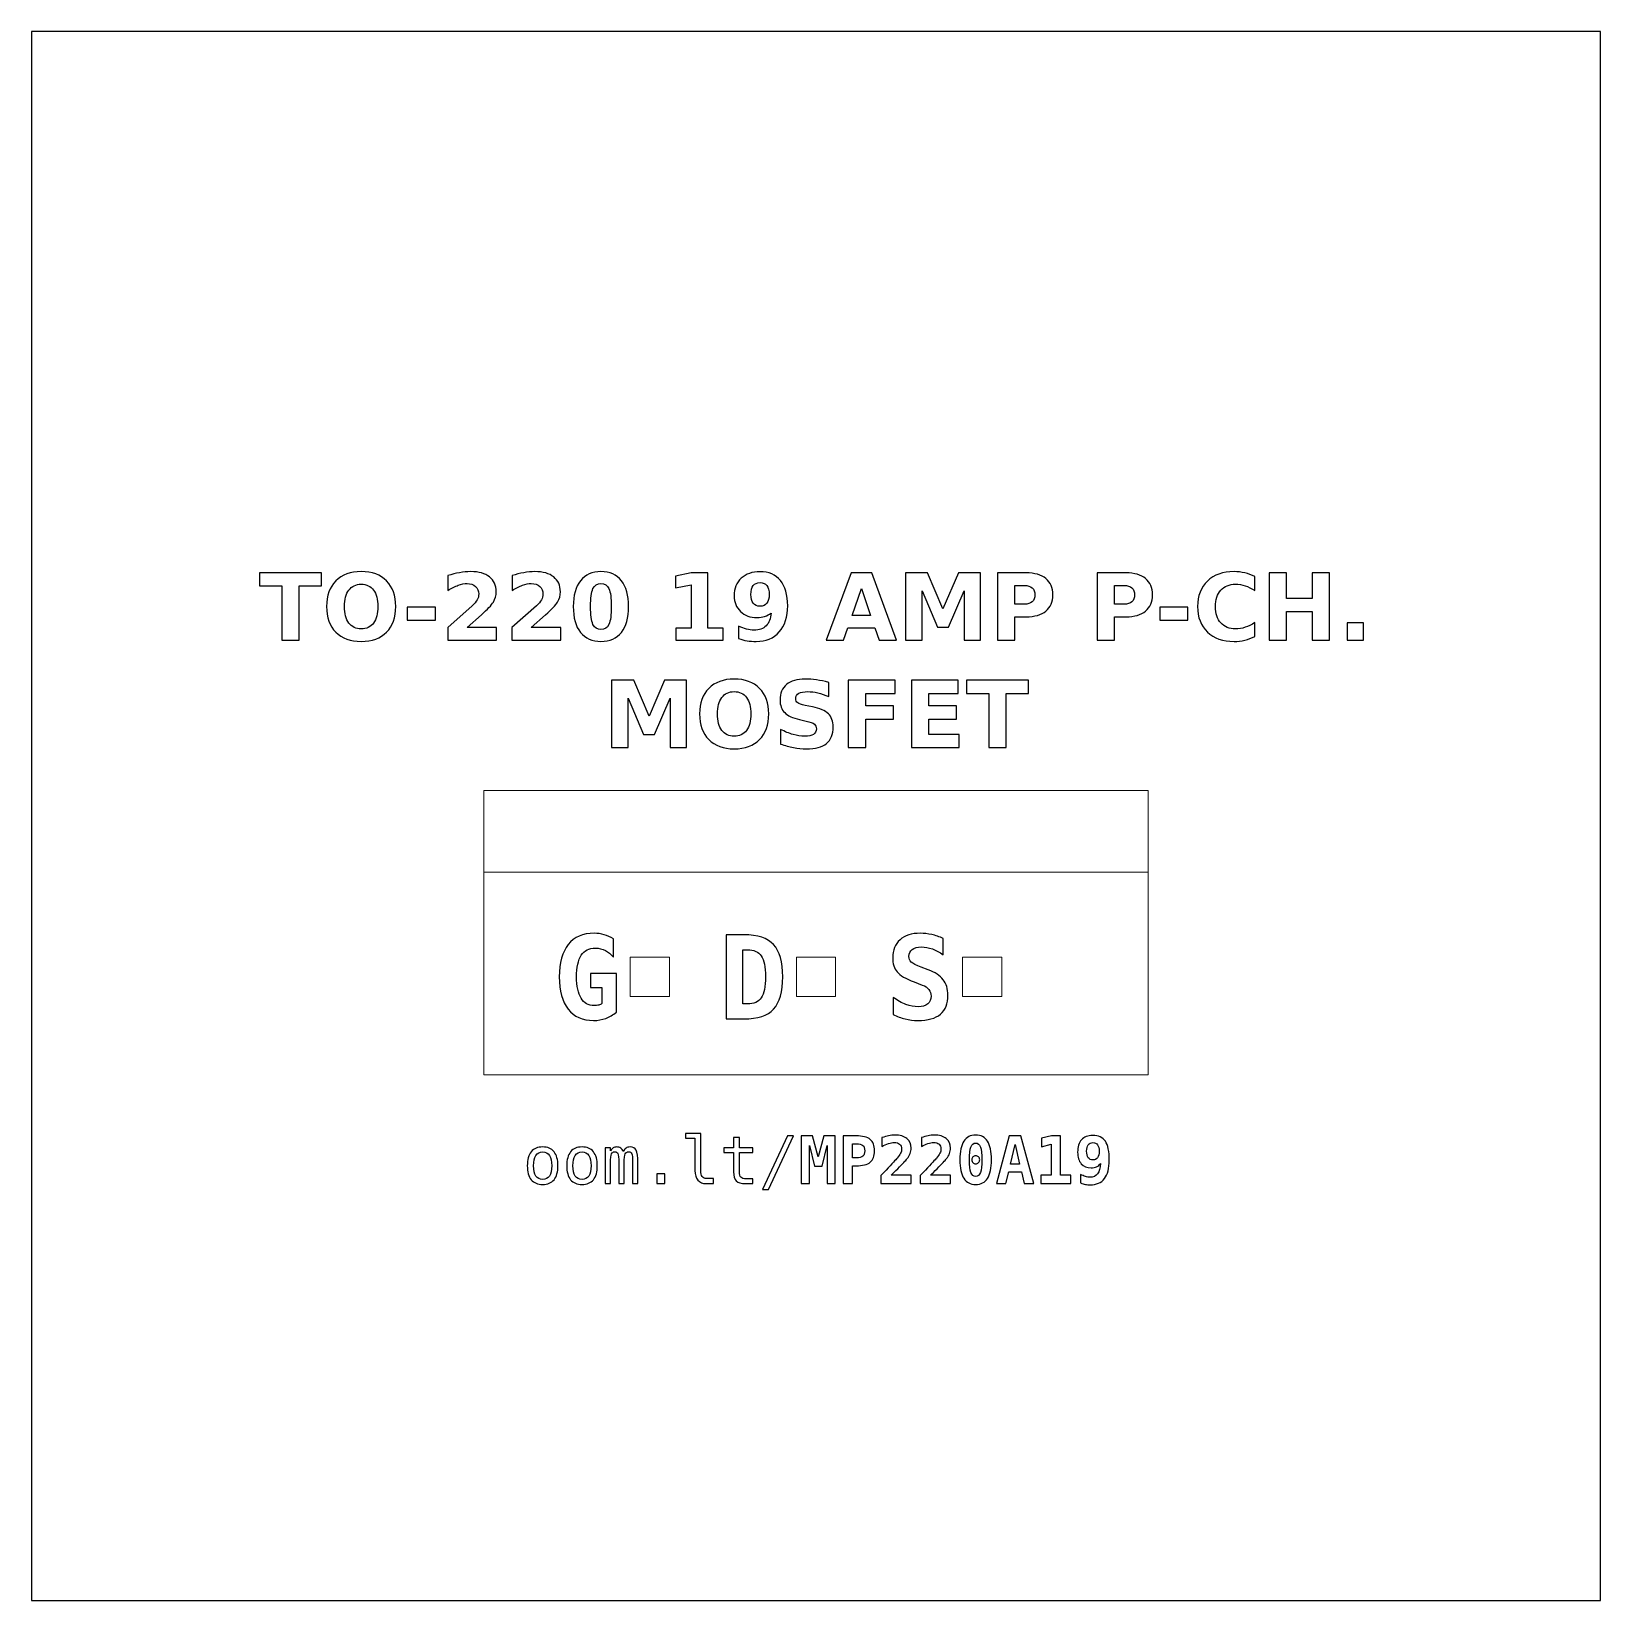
# Model space of a CAD drawing. Header units: centimetres. Extents: x -11.7 to -9.3, y -16.05 to -13.65.
import ezdxf

# ---------------------------------------------------------------- set-up
doc = ezdxf.new("R2010")
doc.units = ezdxf.units.CM
doc.header["$MEASUREMENT"] = 0
doc.layers.add('Layer 1', color=7, linetype='Continuous')

msp = doc.modelspace()

# ---------------------------------------------------------------- linework, layer by layer
at = {"layer": 'Layer 1', "color": 7}
msp.add_lwpolyline([(-11.7, -16.05), (-9.3, -16.05), (-9.3, -13.65), (-11.7, -13.65), (-11.7, -16.05)], close=True, dxfattribs=at)
at = {"layer": 'Layer 1', "color": 7, "lineweight": 20}
for points in [[(-11.008, -15.24605), (-9.992, -15.24605), (-9.992, -14.81105), (-11.008, -14.81105), (-11.008, -15.24605)], [(-10.784, -15.12605), (-10.724, -15.12605), (-10.724, -15.06605), (-10.784, -15.06605), (-10.784, -15.12605)], [(-10.53, -15.12605), (-10.47, -15.12605), (-10.47, -15.06605), (-10.53, -15.06605), (-10.53, -15.12605)], [(-10.276, -15.12605), (-10.216, -15.12605), (-10.216, -15.06605), (-10.276, -15.06605), (-10.276, -15.12605)]]:
    msp.add_lwpolyline(points, close=True, dxfattribs=at)
at = {"layer": 'Layer 1', "color": 250}
for points, knots in [([(-11.35109, -14.47815), (-11.35109, -14.47815), (-11.25629, -14.47815), (-11.25629, -14.47815), (-11.25629, -14.47815), (-11.25629, -14.47815), (-11.25629, -14.49821), (-11.25629, -14.49821), (-11.25629, -14.49821), (-11.25629, -14.49821), (-11.29039, -14.49821), (-11.29039, -14.49821), (-11.29039, -14.49821), (-11.29039, -14.49821), (-11.29039, -14.58102), (-11.29039, -14.58102), (-11.29039, -14.58102), (-11.29039, -14.58102), (-11.31692, -14.58102), (-11.31692, -14.58102), (-11.31692, -14.58102), (-11.31692, -14.58102), (-11.31692, -14.49821), (-11.31692, -14.49821), (-11.31692, -14.49821), (-11.31692, -14.49821), (-11.35109, -14.49821), (-11.35109, -14.49821), (-11.35109, -14.49821), (-11.35109, -14.49821), (-11.35109, -14.47815), (-11.35109, -14.47815)], [0, 0, 0, 0, 0.125, 0.125, 0.125, 0.125, 0.25, 0.25, 0.25, 0.25, 0.375, 0.375, 0.375, 0.375, 0.5, 0.5, 0.5, 0.5, 0.625, 0.625, 0.625, 0.625, 0.75, 0.75, 0.75, 0.75, 0.875, 0.875, 0.875, 0.875, 1, 1, 1, 1]), ([(-11.19556, -14.47629), (-11.17903, -14.47629), (-11.16607, -14.48102), (-11.15671, -14.4905), (-11.15671, -14.4905), (-11.14733, -14.49995), (-11.14265, -14.513), (-11.14265, -14.52968), (-11.14265, -14.52968), (-11.14265, -14.54631), (-11.14733, -14.55936), (-11.15671, -14.56881), (-11.15671, -14.56881), (-11.16607, -14.57829), (-11.17903, -14.58302), (-11.19556, -14.58302), (-11.19556, -14.58302), (-11.21205, -14.58302), (-11.22498, -14.57829), (-11.23439, -14.56881), (-11.23439, -14.56881), (-11.24377, -14.55936), (-11.24848, -14.54631), (-11.24848, -14.52968), (-11.24848, -14.52968), (-11.24848, -14.513), (-11.24377, -14.49995), (-11.23439, -14.4905), (-11.23439, -14.4905), (-11.22498, -14.48102), (-11.21205, -14.47629), (-11.19556, -14.47629)], [0, 0, 0, 0, 0.125, 0.125, 0.125, 0.125, 0.25, 0.25, 0.25, 0.25, 0.375, 0.375, 0.375, 0.375, 0.5, 0.5, 0.5, 0.5, 0.625, 0.625, 0.625, 0.625, 0.75, 0.75, 0.75, 0.75, 0.875, 0.875, 0.875, 0.875, 1, 1, 1, 1]), ([(-11.19556, -14.49551), (-11.20365, -14.49551), (-11.20991, -14.49849), (-11.21438, -14.50447), (-11.21438, -14.50447), (-11.21882, -14.51044), (-11.22106, -14.51884), (-11.22106, -14.52968), (-11.22106, -14.52968), (-11.22106, -14.5405), (-11.21882, -14.54887), (-11.21438, -14.55484), (-11.21438, -14.55484), (-11.20991, -14.56082), (-11.20365, -14.5638), (-11.19556, -14.5638), (-11.19556, -14.5638), (-11.18742, -14.5638), (-11.18115, -14.56082), (-11.17668, -14.55484), (-11.17668, -14.55484), (-11.17223, -14.54887), (-11.17, -14.5405), (-11.17, -14.52968), (-11.17, -14.52968), (-11.17, -14.51884), (-11.17223, -14.51044), (-11.17668, -14.50447), (-11.17668, -14.50447), (-11.18115, -14.49849), (-11.18742, -14.49551), (-11.19556, -14.49551)], [0, 0, 0, 0, 0.125, 0.125, 0.125, 0.125, 0.25, 0.25, 0.25, 0.25, 0.375, 0.375, 0.375, 0.375, 0.5, 0.5, 0.5, 0.5, 0.625, 0.625, 0.625, 0.625, 0.75, 0.75, 0.75, 0.75, 0.875, 0.875, 0.875, 0.875, 1, 1, 1, 1]), ([(-11.03371, -14.56152), (-11.03371, -14.56152), (-10.98843, -14.56152), (-10.98843, -14.56152), (-10.98843, -14.56152), (-10.98843, -14.56152), (-10.98843, -14.58102), (-10.98843, -14.58102), (-10.98843, -14.58102), (-10.98843, -14.58102), (-11.0632, -14.58102), (-11.0632, -14.58102), (-11.0632, -14.58102), (-11.0632, -14.58102), (-11.0632, -14.56152), (-11.0632, -14.56152), (-11.0632, -14.56152), (-11.0632, -14.56152), (-11.02564, -14.52839), (-11.02564, -14.52839), (-11.02564, -14.52839), (-11.02228, -14.52535), (-11.01981, -14.52239), (-11.01821, -14.5195), (-11.01821, -14.5195), (-11.01659, -14.5166), (-11.01579, -14.51359), (-11.01579, -14.51046), (-11.01579, -14.51046), (-11.01579, -14.50564), (-11.01741, -14.50176), (-11.02065, -14.49882), (-11.02065, -14.49882), (-11.02388, -14.49588), (-11.02818, -14.49443), (-11.03357, -14.49443), (-11.03357, -14.49443), (-11.0377, -14.49443), (-11.04222, -14.49532), (-11.04714, -14.49708), (-11.04714, -14.49708), (-11.05205, -14.49885), (-11.05732, -14.50148), (-11.06292, -14.50496), (-11.06292, -14.50496), (-11.06292, -14.50496), (-11.06292, -14.48236), (-11.06292, -14.48236), (-11.06292, -14.48236), (-11.05694, -14.48039), (-11.05104, -14.47888), (-11.04521, -14.47785), (-11.04521, -14.47785), (-11.03937, -14.47681), (-11.03366, -14.47629), (-11.02804, -14.47629), (-11.02804, -14.47629), (-11.01574, -14.47629), (-11.00617, -14.479), (-10.99935, -14.48443), (-10.99935, -14.48443), (-10.99253, -14.48984), (-10.98912, -14.49739), (-10.98912, -14.5071), (-10.98912, -14.5071), (-10.98912, -14.5127), (-10.99057, -14.51792), (-10.99347, -14.52277), (-10.99347, -14.52277), (-10.99636, -14.52761), (-11.00245, -14.5341), (-11.01172, -14.54224), (-11.01172, -14.54224), (-11.01172, -14.54224), (-11.03371, -14.56152), (-11.03371, -14.56152)], [0, 0, 0, 0, 0.0526316, 0.0526316, 0.0526316, 0.0526316, 0.1052632, 0.1052632, 0.1052632, 0.1052632, 0.1578947, 0.1578947, 0.1578947, 0.1578947, 0.2105263, 0.2105263, 0.2105263, 0.2105263, 0.2631579, 0.2631579, 0.2631579, 0.2631579, 0.3157895, 0.3157895, 0.3157895, 0.3157895, 0.3684211, 0.3684211, 0.3684211, 0.3684211, 0.4210526, 0.4210526, 0.4210526, 0.4210526, 0.4736842, 0.4736842, 0.4736842, 0.4736842, 0.5263158, 0.5263158, 0.5263158, 0.5263158, 0.5789474, 0.5789474, 0.5789474, 0.5789474, 0.6315789, 0.6315789, 0.6315789, 0.6315789, 0.6842105, 0.6842105, 0.6842105, 0.6842105, 0.7368421, 0.7368421, 0.7368421, 0.7368421, 0.7894737, 0.7894737, 0.7894737, 0.7894737, 0.8421053, 0.8421053, 0.8421053, 0.8421053, 0.8947368, 0.8947368, 0.8947368, 0.8947368, 0.9473684, 0.9473684, 0.9473684, 0.9473684, 1, 1, 1, 1]), ([(-10.93552, -14.56152), (-10.93552, -14.56152), (-10.89024, -14.56152), (-10.89024, -14.56152), (-10.89024, -14.56152), (-10.89024, -14.56152), (-10.89024, -14.58102), (-10.89024, -14.58102), (-10.89024, -14.58102), (-10.89024, -14.58102), (-10.96501, -14.58102), (-10.96501, -14.58102), (-10.96501, -14.58102), (-10.96501, -14.58102), (-10.96501, -14.56152), (-10.96501, -14.56152), (-10.96501, -14.56152), (-10.96501, -14.56152), (-10.92745, -14.52839), (-10.92745, -14.52839), (-10.92745, -14.52839), (-10.92409, -14.52535), (-10.92162, -14.52239), (-10.92002, -14.5195), (-10.92002, -14.5195), (-10.9184, -14.5166), (-10.9176, -14.51359), (-10.9176, -14.51046), (-10.9176, -14.51046), (-10.9176, -14.50564), (-10.91922, -14.50176), (-10.92246, -14.49882), (-10.92246, -14.49882), (-10.92569, -14.49588), (-10.92999, -14.49443), (-10.93538, -14.49443), (-10.93538, -14.49443), (-10.93951, -14.49443), (-10.94403, -14.49532), (-10.94895, -14.49708), (-10.94895, -14.49708), (-10.95386, -14.49885), (-10.95913, -14.50148), (-10.96473, -14.50496), (-10.96473, -14.50496), (-10.96473, -14.50496), (-10.96473, -14.48236), (-10.96473, -14.48236), (-10.96473, -14.48236), (-10.95875, -14.48039), (-10.95285, -14.47888), (-10.94702, -14.47785), (-10.94702, -14.47785), (-10.94118, -14.47681), (-10.93547, -14.47629), (-10.92985, -14.47629), (-10.92985, -14.47629), (-10.91755, -14.47629), (-10.90798, -14.479), (-10.90116, -14.48443), (-10.90116, -14.48443), (-10.89434, -14.48984), (-10.89093, -14.49739), (-10.89093, -14.5071), (-10.89093, -14.5071), (-10.89093, -14.5127), (-10.89238, -14.51792), (-10.89528, -14.52277), (-10.89528, -14.52277), (-10.89817, -14.52761), (-10.90426, -14.5341), (-10.91353, -14.54224), (-10.91353, -14.54224), (-10.91353, -14.54224), (-10.93552, -14.56152), (-10.93552, -14.56152)], [0, 0, 0, 0, 0.0526316, 0.0526316, 0.0526316, 0.0526316, 0.1052632, 0.1052632, 0.1052632, 0.1052632, 0.1578947, 0.1578947, 0.1578947, 0.1578947, 0.2105263, 0.2105263, 0.2105263, 0.2105263, 0.2631579, 0.2631579, 0.2631579, 0.2631579, 0.3157895, 0.3157895, 0.3157895, 0.3157895, 0.3684211, 0.3684211, 0.3684211, 0.3684211, 0.4210526, 0.4210526, 0.4210526, 0.4210526, 0.4736842, 0.4736842, 0.4736842, 0.4736842, 0.5263158, 0.5263158, 0.5263158, 0.5263158, 0.5789474, 0.5789474, 0.5789474, 0.5789474, 0.6315789, 0.6315789, 0.6315789, 0.6315789, 0.6842105, 0.6842105, 0.6842105, 0.6842105, 0.7368421, 0.7368421, 0.7368421, 0.7368421, 0.7894737, 0.7894737, 0.7894737, 0.7894737, 0.8421053, 0.8421053, 0.8421053, 0.8421053, 0.8947368, 0.8947368, 0.8947368, 0.8947368, 0.9473684, 0.9473684, 0.9473684, 0.9473684, 1, 1, 1, 1]), ([(-10.78655, -14.52968), (-10.78655, -14.54673), (-10.79022, -14.55988), (-10.79758, -14.56914), (-10.79758, -14.56914), (-10.80492, -14.57839), (-10.81536, -14.58302), (-10.82886, -14.58302), (-10.82886, -14.58302), (-10.84241, -14.58302), (-10.85287, -14.57839), (-10.86021, -14.56914), (-10.86021, -14.56914), (-10.86757, -14.55988), (-10.87124, -14.54673), (-10.87124, -14.52968), (-10.87124, -14.52968), (-10.87124, -14.51261), (-10.86757, -14.49943), (-10.86021, -14.49017), (-10.86021, -14.49017), (-10.85287, -14.48093), (-10.84241, -14.47629), (-10.82886, -14.47629), (-10.82886, -14.47629), (-10.81536, -14.47629), (-10.80492, -14.48093), (-10.79758, -14.49017), (-10.79758, -14.49017), (-10.79022, -14.49943), (-10.78655, -14.51261), (-10.78655, -14.52968)], [0, 0, 0, 0, 0.125, 0.125, 0.125, 0.125, 0.25, 0.25, 0.25, 0.25, 0.375, 0.375, 0.375, 0.375, 0.5, 0.5, 0.5, 0.5, 0.625, 0.625, 0.625, 0.625, 0.75, 0.75, 0.75, 0.75, 0.875, 0.875, 0.875, 0.875, 1, 1, 1, 1]), ([(-10.81308, -14.52949), (-10.81308, -14.51663), (-10.81428, -14.50757), (-10.8167, -14.5023), (-10.8167, -14.5023), (-10.8191, -14.49706), (-10.82317, -14.49443), (-10.82886, -14.49443), (-10.82886, -14.49443), (-10.83455, -14.49443), (-10.83862, -14.49706), (-10.84107, -14.5023), (-10.84107, -14.5023), (-10.84349, -14.50757), (-10.84471, -14.51663), (-10.84471, -14.52949), (-10.84471, -14.52949), (-10.84471, -14.54247), (-10.84349, -14.55165), (-10.84107, -14.55696), (-10.84107, -14.55696), (-10.83862, -14.5623), (-10.83455, -14.56496), (-10.82886, -14.56496), (-10.82886, -14.56496), (-10.82322, -14.56496), (-10.81917, -14.5623), (-10.81672, -14.55696), (-10.81672, -14.55696), (-10.8143, -14.55165), (-10.81308, -14.54247), (-10.81308, -14.52949)], [0, 0, 0, 0, 0.125, 0.125, 0.125, 0.125, 0.25, 0.25, 0.25, 0.25, 0.375, 0.375, 0.375, 0.375, 0.5, 0.5, 0.5, 0.5, 0.625, 0.625, 0.625, 0.625, 0.75, 0.75, 0.75, 0.75, 0.875, 0.875, 0.875, 0.875, 1, 1, 1, 1]), ([(-10.71414, -14.5627), (-10.71414, -14.5627), (-10.69071, -14.5627), (-10.69071, -14.5627), (-10.69071, -14.5627), (-10.69071, -14.5627), (-10.69071, -14.49621), (-10.69071, -14.49621), (-10.69071, -14.49621), (-10.69071, -14.49621), (-10.71475, -14.50118), (-10.71475, -14.50118), (-10.71475, -14.50118), (-10.71475, -14.50118), (-10.71475, -14.48311), (-10.71475, -14.48311), (-10.71475, -14.48311), (-10.71475, -14.48311), (-10.69085, -14.47815), (-10.69085, -14.47815), (-10.69085, -14.47815), (-10.69085, -14.47815), (-10.66564, -14.47815), (-10.66564, -14.47815), (-10.66564, -14.47815), (-10.66564, -14.47815), (-10.66564, -14.5627), (-10.66564, -14.5627), (-10.66564, -14.5627), (-10.66564, -14.5627), (-10.64222, -14.5627), (-10.64222, -14.5627), (-10.64222, -14.5627), (-10.64222, -14.5627), (-10.64222, -14.58102), (-10.64222, -14.58102), (-10.64222, -14.58102), (-10.64222, -14.58102), (-10.71414, -14.58102), (-10.71414, -14.58102), (-10.71414, -14.58102), (-10.71414, -14.58102), (-10.71414, -14.5627), (-10.71414, -14.5627)], [0, 0, 0, 0, 0.0909091, 0.0909091, 0.0909091, 0.0909091, 0.1818182, 0.1818182, 0.1818182, 0.1818182, 0.2727273, 0.2727273, 0.2727273, 0.2727273, 0.3636364, 0.3636364, 0.3636364, 0.3636364, 0.4545455, 0.4545455, 0.4545455, 0.4545455, 0.5454545, 0.5454545, 0.5454545, 0.5454545, 0.6363636, 0.6363636, 0.6363636, 0.6363636, 0.7272727, 0.7272727, 0.7272727, 0.7272727, 0.8181818, 0.8181818, 0.8181818, 0.8181818, 0.9090909, 0.9090909, 0.9090909, 0.9090909, 1, 1, 1, 1]), ([(-10.61835, -14.57876), (-10.61835, -14.57876), (-10.61835, -14.55974), (-10.61835, -14.55974), (-10.61835, -14.55974), (-10.61411, -14.56171), (-10.61007, -14.56319), (-10.60621, -14.56418), (-10.60621, -14.56418), (-10.60235, -14.56517), (-10.59854, -14.56566), (-10.59478, -14.56566), (-10.59478, -14.56566), (-10.58688, -14.56566), (-10.58074, -14.56348), (-10.57632, -14.55908), (-10.57632, -14.55908), (-10.57192, -14.5547), (-10.56931, -14.54819), (-10.56853, -14.53956), (-10.56853, -14.53956), (-10.57166, -14.54186), (-10.57498, -14.54358), (-10.57853, -14.54473), (-10.57853, -14.54473), (-10.58206, -14.54588), (-10.58589, -14.54645), (-10.59003, -14.54645), (-10.59003, -14.54645), (-10.60054, -14.54645), (-10.60903, -14.54339), (-10.61548, -14.53725), (-10.61548, -14.53725), (-10.62194, -14.53111), (-10.62517, -14.52305), (-10.62517, -14.51303), (-10.62517, -14.51303), (-10.62517, -14.50195), (-10.62157, -14.49308), (-10.61439, -14.48643), (-10.61439, -14.48643), (-10.6072, -14.47977), (-10.59756, -14.47643), (-10.58549, -14.47643), (-10.58549, -14.47643), (-10.57206, -14.47643), (-10.56169, -14.48095), (-10.55435, -14.49), (-10.55435, -14.49), (-10.54699, -14.49906), (-10.54332, -14.51185), (-10.54332, -14.52839), (-10.54332, -14.52839), (-10.54332, -14.54537), (-10.54763, -14.55872), (-10.55621, -14.56844), (-10.55621, -14.56844), (-10.56479, -14.57815), (-10.57658, -14.58302), (-10.59153, -14.58302), (-10.59153, -14.58302), (-10.59638, -14.58302), (-10.60099, -14.58267), (-10.60539, -14.58196), (-10.60539, -14.58196), (-10.60981, -14.58126), (-10.61411, -14.58017), (-10.61835, -14.57876)], [0, 0, 0, 0, 0.0588235, 0.0588235, 0.0588235, 0.0588235, 0.1176471, 0.1176471, 0.1176471, 0.1176471, 0.1764706, 0.1764706, 0.1764706, 0.1764706, 0.2352941, 0.2352941, 0.2352941, 0.2352941, 0.2941176, 0.2941176, 0.2941176, 0.2941176, 0.3529412, 0.3529412, 0.3529412, 0.3529412, 0.4117647, 0.4117647, 0.4117647, 0.4117647, 0.4705882, 0.4705882, 0.4705882, 0.4705882, 0.5294118, 0.5294118, 0.5294118, 0.5294118, 0.5882353, 0.5882353, 0.5882353, 0.5882353, 0.6470588, 0.6470588, 0.6470588, 0.6470588, 0.7058824, 0.7058824, 0.7058824, 0.7058824, 0.7647059, 0.7647059, 0.7647059, 0.7647059, 0.8235294, 0.8235294, 0.8235294, 0.8235294, 0.8823529, 0.8823529, 0.8823529, 0.8823529, 0.9411765, 0.9411765, 0.9411765, 0.9411765, 1, 1, 1, 1]), ([(-10.58561, -14.52923), (-10.58097, -14.52923), (-10.57749, -14.52773), (-10.57514, -14.52472), (-10.57514, -14.52472), (-10.57281, -14.52171), (-10.57164, -14.51719), (-10.57164, -14.51117), (-10.57164, -14.51117), (-10.57164, -14.5052), (-10.57281, -14.50068), (-10.57514, -14.49765), (-10.57514, -14.49765), (-10.57749, -14.49461), (-10.58097, -14.49311), (-10.58561, -14.49311), (-10.58561, -14.49311), (-10.59026, -14.49311), (-10.59375, -14.49461), (-10.5961, -14.49765), (-10.5961, -14.49765), (-10.59843, -14.50068), (-10.5996, -14.5052), (-10.5996, -14.51117), (-10.5996, -14.51117), (-10.5996, -14.51719), (-10.59843, -14.52171), (-10.5961, -14.52472), (-10.5961, -14.52472), (-10.59375, -14.52773), (-10.59026, -14.52923), (-10.58561, -14.52923)], [0, 0, 0, 0, 0.125, 0.125, 0.125, 0.125, 0.25, 0.25, 0.25, 0.25, 0.375, 0.375, 0.375, 0.375, 0.5, 0.5, 0.5, 0.5, 0.625, 0.625, 0.625, 0.625, 0.75, 0.75, 0.75, 0.75, 0.875, 0.875, 0.875, 0.875, 1, 1, 1, 1]), ([(-10.40978, -14.5623), (-10.40978, -14.5623), (-10.45127, -14.5623), (-10.45127, -14.5623), (-10.45127, -14.5623), (-10.45127, -14.5623), (-10.45781, -14.58102), (-10.45781, -14.58102), (-10.45781, -14.58102), (-10.45781, -14.58102), (-10.48448, -14.58102), (-10.48448, -14.58102), (-10.48448, -14.58102), (-10.48448, -14.58102), (-10.44638, -14.47815), (-10.44638, -14.47815), (-10.44638, -14.47815), (-10.44638, -14.47815), (-10.41475, -14.47815), (-10.41475, -14.47815), (-10.41475, -14.47815), (-10.41475, -14.47815), (-10.37665, -14.58102), (-10.37665, -14.58102), (-10.37665, -14.58102), (-10.37665, -14.58102), (-10.40332, -14.58102), (-10.40332, -14.58102), (-10.40332, -14.58102), (-10.40332, -14.58102), (-10.40978, -14.5623), (-10.40978, -14.5623)], [0, 0, 0, 0, 0.125, 0.125, 0.125, 0.125, 0.25, 0.25, 0.25, 0.25, 0.375, 0.375, 0.375, 0.375, 0.5, 0.5, 0.5, 0.5, 0.625, 0.625, 0.625, 0.625, 0.75, 0.75, 0.75, 0.75, 0.875, 0.875, 0.875, 0.875, 1, 1, 1, 1]), ([(-10.36298, -14.47815), (-10.36298, -14.47815), (-10.32923, -14.47815), (-10.32923, -14.47815), (-10.32923, -14.47815), (-10.32923, -14.47815), (-10.30578, -14.53321), (-10.30578, -14.53321), (-10.30578, -14.53321), (-10.30578, -14.53321), (-10.28222, -14.47815), (-10.28222, -14.47815), (-10.28222, -14.47815), (-10.28222, -14.47815), (-10.24854, -14.47815), (-10.24854, -14.47815), (-10.24854, -14.47815), (-10.24854, -14.47815), (-10.24854, -14.58102), (-10.24854, -14.58102), (-10.24854, -14.58102), (-10.24854, -14.58102), (-10.27361, -14.58102), (-10.27361, -14.58102), (-10.27361, -14.58102), (-10.27361, -14.58102), (-10.27361, -14.50578), (-10.27361, -14.50578), (-10.27361, -14.50578), (-10.27361, -14.50578), (-10.29732, -14.56124), (-10.29732, -14.56124), (-10.29732, -14.56124), (-10.29732, -14.56124), (-10.31413, -14.56124), (-10.31413, -14.56124), (-10.31413, -14.56124), (-10.31413, -14.56124), (-10.33784, -14.50578), (-10.33784, -14.50578), (-10.33784, -14.50578), (-10.33784, -14.50578), (-10.33784, -14.58102), (-10.33784, -14.58102), (-10.33784, -14.58102), (-10.33784, -14.58102), (-10.36298, -14.58102), (-10.36298, -14.58102), (-10.36298, -14.58102), (-10.36298, -14.58102), (-10.36298, -14.47815), (-10.36298, -14.47815)], [0, 0, 0, 0, 0.0769231, 0.0769231, 0.0769231, 0.0769231, 0.1538462, 0.1538462, 0.1538462, 0.1538462, 0.2307692, 0.2307692, 0.2307692, 0.2307692, 0.3076923, 0.3076923, 0.3076923, 0.3076923, 0.3846154, 0.3846154, 0.3846154, 0.3846154, 0.4615385, 0.4615385, 0.4615385, 0.4615385, 0.5384615, 0.5384615, 0.5384615, 0.5384615, 0.6153846, 0.6153846, 0.6153846, 0.6153846, 0.6923077, 0.6923077, 0.6923077, 0.6923077, 0.7692308, 0.7692308, 0.7692308, 0.7692308, 0.8461538, 0.8461538, 0.8461538, 0.8461538, 0.9230769, 0.9230769, 0.9230769, 0.9230769, 1, 1, 1, 1]), ([(-10.22255, -14.47815), (-10.22255, -14.47815), (-10.17853, -14.47815), (-10.17853, -14.47815), (-10.17853, -14.47815), (-10.16543, -14.47815), (-10.15538, -14.48107), (-10.14837, -14.48688), (-10.14837, -14.48688), (-10.14137, -14.49269), (-10.13786, -14.50096), (-10.13786, -14.51171), (-10.13786, -14.51171), (-10.13786, -14.52248), (-10.14137, -14.53078), (-10.14837, -14.53659), (-10.14837, -14.53659), (-10.15538, -14.5424), (-10.16543, -14.54532), (-10.17853, -14.54532), (-10.17853, -14.54532), (-10.17853, -14.54532), (-10.19602, -14.54532), (-10.19602, -14.54532), (-10.19602, -14.54532), (-10.19602, -14.54532), (-10.19602, -14.58102), (-10.19602, -14.58102), (-10.19602, -14.58102), (-10.19602, -14.58102), (-10.22255, -14.58102), (-10.22255, -14.58102), (-10.22255, -14.58102), (-10.22255, -14.58102), (-10.22255, -14.47815), (-10.22255, -14.47815)], [0, 0, 0, 0, 0.1111111, 0.1111111, 0.1111111, 0.1111111, 0.2222222, 0.2222222, 0.2222222, 0.2222222, 0.3333333, 0.3333333, 0.3333333, 0.3333333, 0.4444444, 0.4444444, 0.4444444, 0.4444444, 0.5555556, 0.5555556, 0.5555556, 0.5555556, 0.6666667, 0.6666667, 0.6666667, 0.6666667, 0.7777778, 0.7777778, 0.7777778, 0.7777778, 0.8888889, 0.8888889, 0.8888889, 0.8888889, 1, 1, 1, 1]), ([(-10.07001, -14.47815), (-10.07001, -14.47815), (-10.02599, -14.47815), (-10.02599, -14.47815), (-10.02599, -14.47815), (-10.01289, -14.47815), (-10.00284, -14.48107), (-9.99583, -14.48688), (-9.99583, -14.48688), (-9.98883, -14.49269), (-9.98532, -14.50096), (-9.98532, -14.51171), (-9.98532, -14.51171), (-9.98532, -14.52248), (-9.98883, -14.53078), (-9.99583, -14.53659), (-9.99583, -14.53659), (-10.00284, -14.5424), (-10.01289, -14.54532), (-10.02599, -14.54532), (-10.02599, -14.54532), (-10.02599, -14.54532), (-10.04348, -14.54532), (-10.04348, -14.54532), (-10.04348, -14.54532), (-10.04348, -14.54532), (-10.04348, -14.58102), (-10.04348, -14.58102), (-10.04348, -14.58102), (-10.04348, -14.58102), (-10.07001, -14.58102), (-10.07001, -14.58102), (-10.07001, -14.58102), (-10.07001, -14.58102), (-10.07001, -14.47815), (-10.07001, -14.47815)], [0, 0, 0, 0, 0.1111111, 0.1111111, 0.1111111, 0.1111111, 0.2222222, 0.2222222, 0.2222222, 0.2222222, 0.3333333, 0.3333333, 0.3333333, 0.3333333, 0.4444444, 0.4444444, 0.4444444, 0.4444444, 0.5555556, 0.5555556, 0.5555556, 0.5555556, 0.6666667, 0.6666667, 0.6666667, 0.6666667, 0.7777778, 0.7777778, 0.7777778, 0.7777778, 0.8888889, 0.8888889, 0.8888889, 0.8888889, 1, 1, 1, 1]), ([(-9.82893, -14.57538), (-9.83379, -14.57789), (-9.83887, -14.5798), (-9.84417, -14.58109), (-9.84417, -14.58109), (-9.84943, -14.58238), (-9.85496, -14.58302), (-9.8607, -14.58302), (-9.8607, -14.58302), (-9.87782, -14.58302), (-9.89139, -14.57822), (-9.90141, -14.56865), (-9.90141, -14.56865), (-9.91143, -14.55908), (-9.91644, -14.5461), (-9.91644, -14.52968), (-9.91644, -14.52968), (-9.91644, -14.51324), (-9.91143, -14.50023), (-9.90141, -14.49066), (-9.90141, -14.49066), (-9.89139, -14.48109), (-9.87782, -14.47629), (-9.8607, -14.47629), (-9.8607, -14.47629), (-9.85496, -14.47629), (-9.84943, -14.47693), (-9.84417, -14.47822), (-9.84417, -14.47822), (-9.83887, -14.47951), (-9.83379, -14.48142), (-9.82893, -14.48394), (-9.82893, -14.48394), (-9.82893, -14.48394), (-9.82893, -14.50522), (-9.82893, -14.50522), (-9.82893, -14.50522), (-9.83384, -14.50186), (-9.83869, -14.49941), (-9.84346, -14.49786), (-9.84346, -14.49786), (-9.84823, -14.49628), (-9.85327, -14.49551), (-9.85856, -14.49551), (-9.85856, -14.49551), (-9.86801, -14.49551), (-9.87547, -14.49854), (-9.88088, -14.50461), (-9.88088, -14.50461), (-9.88631, -14.51068), (-9.88902, -14.51903), (-9.88902, -14.52968), (-9.88902, -14.52968), (-9.88902, -14.54031), (-9.88631, -14.54864), (-9.88088, -14.5547), (-9.88088, -14.5547), (-9.87547, -14.56077), (-9.86801, -14.5638), (-9.85856, -14.5638), (-9.85856, -14.5638), (-9.85327, -14.5638), (-9.84823, -14.56303), (-9.84346, -14.56145), (-9.84346, -14.56145), (-9.83869, -14.5599), (-9.83384, -14.55745), (-9.82893, -14.55409), (-9.82893, -14.55409), (-9.82893, -14.55409), (-9.82893, -14.57538), (-9.82893, -14.57538)], [0, 0, 0, 0, 0.0555556, 0.0555556, 0.0555556, 0.0555556, 0.1111111, 0.1111111, 0.1111111, 0.1111111, 0.1666667, 0.1666667, 0.1666667, 0.1666667, 0.2222222, 0.2222222, 0.2222222, 0.2222222, 0.2777778, 0.2777778, 0.2777778, 0.2777778, 0.3333333, 0.3333333, 0.3333333, 0.3333333, 0.3888889, 0.3888889, 0.3888889, 0.3888889, 0.4444444, 0.4444444, 0.4444444, 0.4444444, 0.5, 0.5, 0.5, 0.5, 0.5555556, 0.5555556, 0.5555556, 0.5555556, 0.6111111, 0.6111111, 0.6111111, 0.6111111, 0.6666667, 0.6666667, 0.6666667, 0.6666667, 0.7222222, 0.7222222, 0.7222222, 0.7222222, 0.7777778, 0.7777778, 0.7777778, 0.7777778, 0.8333333, 0.8333333, 0.8333333, 0.8333333, 0.8888889, 0.8888889, 0.8888889, 0.8888889, 0.9444444, 0.9444444, 0.9444444, 0.9444444, 1, 1, 1, 1]), ([(-9.80696, -14.47815), (-9.80696, -14.47815), (-9.78043, -14.47815), (-9.78043, -14.47815), (-9.78043, -14.47815), (-9.78043, -14.47815), (-9.78043, -14.51736), (-9.78043, -14.51736), (-9.78043, -14.51736), (-9.78043, -14.51736), (-9.7413, -14.51736), (-9.7413, -14.51736), (-9.7413, -14.51736), (-9.7413, -14.51736), (-9.7413, -14.47815), (-9.7413, -14.47815), (-9.7413, -14.47815), (-9.7413, -14.47815), (-9.71477, -14.47815), (-9.71477, -14.47815), (-9.71477, -14.47815), (-9.71477, -14.47815), (-9.71477, -14.58102), (-9.71477, -14.58102), (-9.71477, -14.58102), (-9.71477, -14.58102), (-9.7413, -14.58102), (-9.7413, -14.58102), (-9.7413, -14.58102), (-9.7413, -14.58102), (-9.7413, -14.53742), (-9.7413, -14.53742), (-9.7413, -14.53742), (-9.7413, -14.53742), (-9.78043, -14.53742), (-9.78043, -14.53742), (-9.78043, -14.53742), (-9.78043, -14.53742), (-9.78043, -14.58102), (-9.78043, -14.58102), (-9.78043, -14.58102), (-9.78043, -14.58102), (-9.80696, -14.58102), (-9.80696, -14.58102), (-9.80696, -14.58102), (-9.80696, -14.58102), (-9.80696, -14.47815), (-9.80696, -14.47815)], [0, 0, 0, 0, 0.0833333, 0.0833333, 0.0833333, 0.0833333, 0.1666667, 0.1666667, 0.1666667, 0.1666667, 0.25, 0.25, 0.25, 0.25, 0.3333333, 0.3333333, 0.3333333, 0.3333333, 0.4166667, 0.4166667, 0.4166667, 0.4166667, 0.5, 0.5, 0.5, 0.5, 0.5833333, 0.5833333, 0.5833333, 0.5833333, 0.6666667, 0.6666667, 0.6666667, 0.6666667, 0.75, 0.75, 0.75, 0.75, 0.8333333, 0.8333333, 0.8333333, 0.8333333, 0.9166667, 0.9166667, 0.9166667, 0.9166667, 1, 1, 1, 1]), ([(-10.44466, -14.5432), (-10.44466, -14.5432), (-10.41646, -14.5432), (-10.41646, -14.5432), (-10.41646, -14.5432), (-10.41646, -14.5432), (-10.43053, -14.50228), (-10.43053, -14.50228), (-10.43053, -14.50228), (-10.43053, -14.50228), (-10.44466, -14.5432), (-10.44466, -14.5432)], [0, 0, 0, 0, 0.3333333, 0.3333333, 0.3333333, 0.3333333, 0.6666667, 0.6666667, 0.6666667, 0.6666667, 1, 1, 1, 1]), ([(-10.19602, -14.49737), (-10.19602, -14.49737), (-10.19602, -14.5261), (-10.19602, -14.5261), (-10.19602, -14.5261), (-10.19602, -14.5261), (-10.18135, -14.5261), (-10.18135, -14.5261), (-10.18135, -14.5261), (-10.1762, -14.5261), (-10.17222, -14.52486), (-10.16942, -14.52234), (-10.16942, -14.52234), (-10.16662, -14.51985), (-10.16521, -14.5163), (-10.16521, -14.51171), (-10.16521, -14.51171), (-10.16521, -14.5071), (-10.16662, -14.50357), (-10.16942, -14.50108), (-10.16942, -14.50108), (-10.17222, -14.49861), (-10.1762, -14.49737), (-10.18135, -14.49737), (-10.18135, -14.49737), (-10.18135, -14.49737), (-10.19602, -14.49737), (-10.19602, -14.49737)], [0, 0, 0, 0, 0.1428571, 0.1428571, 0.1428571, 0.1428571, 0.2857143, 0.2857143, 0.2857143, 0.2857143, 0.4285714, 0.4285714, 0.4285714, 0.4285714, 0.5714286, 0.5714286, 0.5714286, 0.5714286, 0.7142857, 0.7142857, 0.7142857, 0.7142857, 0.8571429, 0.8571429, 0.8571429, 0.8571429, 1, 1, 1, 1]), ([(-10.04348, -14.49737), (-10.04348, -14.49737), (-10.04348, -14.5261), (-10.04348, -14.5261), (-10.04348, -14.5261), (-10.04348, -14.5261), (-10.02881, -14.5261), (-10.02881, -14.5261), (-10.02881, -14.5261), (-10.02366, -14.5261), (-10.01968, -14.52486), (-10.01688, -14.52234), (-10.01688, -14.52234), (-10.01408, -14.51985), (-10.01267, -14.5163), (-10.01267, -14.51171), (-10.01267, -14.51171), (-10.01267, -14.5071), (-10.01408, -14.50357), (-10.01688, -14.50108), (-10.01688, -14.50108), (-10.01968, -14.49861), (-10.02366, -14.49737), (-10.02881, -14.49737), (-10.02881, -14.49737), (-10.02881, -14.49737), (-10.04348, -14.49737), (-10.04348, -14.49737)], [0, 0, 0, 0, 0.1428571, 0.1428571, 0.1428571, 0.1428571, 0.2857143, 0.2857143, 0.2857143, 0.2857143, 0.4285714, 0.4285714, 0.4285714, 0.4285714, 0.5714286, 0.5714286, 0.5714286, 0.5714286, 0.7142857, 0.7142857, 0.7142857, 0.7142857, 0.8571429, 0.8571429, 0.8571429, 0.8571429, 1, 1, 1, 1]), ([(-11.12529, -14.53039), (-11.12529, -14.53039), (-11.08201, -14.53039), (-11.08201, -14.53039), (-11.08201, -14.53039), (-11.08201, -14.53039), (-11.08201, -14.55045), (-11.08201, -14.55045), (-11.08201, -14.55045), (-11.08201, -14.55045), (-11.12529, -14.55045), (-11.12529, -14.55045), (-11.12529, -14.55045), (-11.12529, -14.55045), (-11.12529, -14.53039), (-11.12529, -14.53039)], [0, 0, 0, 0, 0.25, 0.25, 0.25, 0.25, 0.5, 0.5, 0.5, 0.5, 0.75, 0.75, 0.75, 0.75, 1, 1, 1, 1]), ([(-9.97439, -14.53039), (-9.97439, -14.53039), (-9.93111, -14.53039), (-9.93111, -14.53039), (-9.93111, -14.53039), (-9.93111, -14.53039), (-9.93111, -14.55045), (-9.93111, -14.55045), (-9.93111, -14.55045), (-9.93111, -14.55045), (-9.97439, -14.55045), (-9.97439, -14.55045), (-9.97439, -14.55045), (-9.97439, -14.55045), (-9.97439, -14.53039), (-9.97439, -14.53039)], [0, 0, 0, 0, 0.25, 0.25, 0.25, 0.25, 0.5, 0.5, 0.5, 0.5, 0.75, 0.75, 0.75, 0.75, 1, 1, 1, 1]), ([(-9.68744, -14.55435), (-9.68744, -14.55435), (-9.66262, -14.55435), (-9.66262, -14.55435), (-9.66262, -14.55435), (-9.66262, -14.55435), (-9.66262, -14.58102), (-9.66262, -14.58102), (-9.66262, -14.58102), (-9.66262, -14.58102), (-9.68744, -14.58102), (-9.68744, -14.58102), (-9.68744, -14.58102), (-9.68744, -14.58102), (-9.68744, -14.55435), (-9.68744, -14.55435)], [0, 0, 0, 0, 0.25, 0.25, 0.25, 0.25, 0.5, 0.5, 0.5, 0.5, 0.75, 0.75, 0.75, 0.75, 1, 1, 1, 1]), ([(-10.81258, -14.6424), (-10.81258, -14.6424), (-10.77883, -14.6424), (-10.77883, -14.6424), (-10.77883, -14.6424), (-10.77883, -14.6424), (-10.75538, -14.69746), (-10.75538, -14.69746), (-10.75538, -14.69746), (-10.75538, -14.69746), (-10.73182, -14.6424), (-10.73182, -14.6424), (-10.73182, -14.6424), (-10.73182, -14.6424), (-10.69814, -14.6424), (-10.69814, -14.6424), (-10.69814, -14.6424), (-10.69814, -14.6424), (-10.69814, -14.74527), (-10.69814, -14.74527), (-10.69814, -14.74527), (-10.69814, -14.74527), (-10.72321, -14.74527), (-10.72321, -14.74527), (-10.72321, -14.74527), (-10.72321, -14.74527), (-10.72321, -14.67003), (-10.72321, -14.67003), (-10.72321, -14.67003), (-10.72321, -14.67003), (-10.74692, -14.72549), (-10.74692, -14.72549), (-10.74692, -14.72549), (-10.74692, -14.72549), (-10.76373, -14.72549), (-10.76373, -14.72549), (-10.76373, -14.72549), (-10.76373, -14.72549), (-10.78744, -14.67003), (-10.78744, -14.67003), (-10.78744, -14.67003), (-10.78744, -14.67003), (-10.78744, -14.74527), (-10.78744, -14.74527), (-10.78744, -14.74527), (-10.78744, -14.74527), (-10.81258, -14.74527), (-10.81258, -14.74527), (-10.81258, -14.74527), (-10.81258, -14.74527), (-10.81258, -14.6424), (-10.81258, -14.6424)], [0, 0, 0, 0, 0.0769231, 0.0769231, 0.0769231, 0.0769231, 0.1538462, 0.1538462, 0.1538462, 0.1538462, 0.2307692, 0.2307692, 0.2307692, 0.2307692, 0.3076923, 0.3076923, 0.3076923, 0.3076923, 0.3846154, 0.3846154, 0.3846154, 0.3846154, 0.4615385, 0.4615385, 0.4615385, 0.4615385, 0.5384615, 0.5384615, 0.5384615, 0.5384615, 0.6153846, 0.6153846, 0.6153846, 0.6153846, 0.6923077, 0.6923077, 0.6923077, 0.6923077, 0.7692308, 0.7692308, 0.7692308, 0.7692308, 0.8461538, 0.8461538, 0.8461538, 0.8461538, 0.9230769, 0.9230769, 0.9230769, 0.9230769, 1, 1, 1, 1]), ([(-10.62516, -14.64054), (-10.60863, -14.64054), (-10.59567, -14.64527), (-10.58631, -14.65475), (-10.58631, -14.65475), (-10.57693, -14.6642), (-10.57225, -14.67725), (-10.57225, -14.69393), (-10.57225, -14.69393), (-10.57225, -14.71056), (-10.57693, -14.72361), (-10.58631, -14.73306), (-10.58631, -14.73306), (-10.59567, -14.74254), (-10.60863, -14.74727), (-10.62516, -14.74727), (-10.62516, -14.74727), (-10.64165, -14.74727), (-10.65458, -14.74254), (-10.66399, -14.73306), (-10.66399, -14.73306), (-10.67337, -14.72361), (-10.67808, -14.71056), (-10.67808, -14.69393), (-10.67808, -14.69393), (-10.67808, -14.67725), (-10.67337, -14.6642), (-10.66399, -14.65475), (-10.66399, -14.65475), (-10.65458, -14.64527), (-10.64165, -14.64054), (-10.62516, -14.64054)], [0, 0, 0, 0, 0.125, 0.125, 0.125, 0.125, 0.25, 0.25, 0.25, 0.25, 0.375, 0.375, 0.375, 0.375, 0.5, 0.5, 0.5, 0.5, 0.625, 0.625, 0.625, 0.625, 0.75, 0.75, 0.75, 0.75, 0.875, 0.875, 0.875, 0.875, 1, 1, 1, 1]), ([(-10.62516, -14.65976), (-10.63325, -14.65976), (-10.63951, -14.66274), (-10.64398, -14.66872), (-10.64398, -14.66872), (-10.64842, -14.67469), (-10.65066, -14.68309), (-10.65066, -14.69393), (-10.65066, -14.69393), (-10.65066, -14.70475), (-10.64842, -14.71312), (-10.64398, -14.71909), (-10.64398, -14.71909), (-10.63951, -14.72507), (-10.63325, -14.72805), (-10.62516, -14.72805), (-10.62516, -14.72805), (-10.61702, -14.72805), (-10.61075, -14.72507), (-10.60628, -14.71909), (-10.60628, -14.71909), (-10.60183, -14.71312), (-10.5996, -14.70475), (-10.5996, -14.69393), (-10.5996, -14.69393), (-10.5996, -14.68309), (-10.60183, -14.67469), (-10.60628, -14.66872), (-10.60628, -14.66872), (-10.61075, -14.66274), (-10.61702, -14.65976), (-10.62516, -14.65976)], [0, 0, 0, 0, 0.125, 0.125, 0.125, 0.125, 0.25, 0.25, 0.25, 0.25, 0.375, 0.375, 0.375, 0.375, 0.5, 0.5, 0.5, 0.5, 0.625, 0.625, 0.625, 0.625, 0.75, 0.75, 0.75, 0.75, 0.875, 0.875, 0.875, 0.875, 1, 1, 1, 1]), ([(-10.48059, -14.64565), (-10.48059, -14.64565), (-10.48059, -14.6674), (-10.48059, -14.6674), (-10.48059, -14.6674), (-10.48624, -14.66488), (-10.49176, -14.66298), (-10.49712, -14.66169), (-10.49712, -14.66169), (-10.50251, -14.66039), (-10.50759, -14.65976), (-10.51236, -14.65976), (-10.51236, -14.65976), (-10.51869, -14.65976), (-10.52339, -14.66063), (-10.52643, -14.66237), (-10.52643, -14.66237), (-10.52946, -14.66413), (-10.53097, -14.66684), (-10.53097, -14.67051), (-10.53097, -14.67051), (-10.53097, -14.67326), (-10.52996, -14.67542), (-10.52791, -14.67695), (-10.52791, -14.67695), (-10.52586, -14.67848), (-10.52215, -14.67982), (-10.51676, -14.68092), (-10.51676, -14.68092), (-10.51676, -14.68092), (-10.50547, -14.68318), (-10.50547, -14.68318), (-10.50547, -14.68318), (-10.49402, -14.68549), (-10.48591, -14.68897), (-10.48109, -14.69367), (-10.48109, -14.69367), (-10.47626, -14.69835), (-10.47384, -14.70501), (-10.47384, -14.71364), (-10.47384, -14.71364), (-10.47384, -14.725), (-10.4772, -14.73344), (-10.48393, -14.73897), (-10.48393, -14.73897), (-10.49066, -14.74449), (-10.50093, -14.74727), (-10.51476, -14.74727), (-10.51476, -14.74727), (-10.5213, -14.74727), (-10.52784, -14.74666), (-10.5344, -14.74541), (-10.5344, -14.74541), (-10.54096, -14.74416), (-10.54755, -14.74233), (-10.55411, -14.73991), (-10.55411, -14.73991), (-10.55411, -14.73991), (-10.55411, -14.71752), (-10.55411, -14.71752), (-10.55411, -14.71752), (-10.54755, -14.721), (-10.5412, -14.72363), (-10.53506, -14.7254), (-10.53506, -14.7254), (-10.52892, -14.72716), (-10.52302, -14.72805), (-10.51733, -14.72805), (-10.51733, -14.72805), (-10.51154, -14.72805), (-10.5071, -14.72709), (-10.50402, -14.72516), (-10.50402, -14.72516), (-10.50093, -14.72323), (-10.49941, -14.72048), (-10.49941, -14.71688), (-10.49941, -14.71688), (-10.49941, -14.71368), (-10.50044, -14.71119), (-10.50253, -14.70945), (-10.50253, -14.70945), (-10.50463, -14.70771), (-10.50879, -14.70614), (-10.51505, -14.70477), (-10.51505, -14.70477), (-10.51505, -14.70477), (-10.52532, -14.70249), (-10.52532, -14.70249), (-10.52532, -14.70249), (-10.5356, -14.70028), (-10.54313, -14.69678), (-10.54788, -14.69195), (-10.54788, -14.69195), (-10.55263, -14.68713), (-10.555, -14.68062), (-10.555, -14.67246), (-10.555, -14.67246), (-10.555, -14.6622), (-10.55169, -14.65432), (-10.54508, -14.64882), (-10.54508, -14.64882), (-10.53847, -14.64329), (-10.52897, -14.64054), (-10.51655, -14.64054), (-10.51655, -14.64054), (-10.51091, -14.64054), (-10.5051, -14.64097), (-10.49912, -14.64181), (-10.49912, -14.64181), (-10.49315, -14.64266), (-10.48697, -14.64393), (-10.48059, -14.64565)], [0, 0, 0, 0, 0.0357143, 0.0357143, 0.0357143, 0.0357143, 0.0714286, 0.0714286, 0.0714286, 0.0714286, 0.1071429, 0.1071429, 0.1071429, 0.1071429, 0.1428571, 0.1428571, 0.1428571, 0.1428571, 0.1785714, 0.1785714, 0.1785714, 0.1785714, 0.2142857, 0.2142857, 0.2142857, 0.2142857, 0.25, 0.25, 0.25, 0.25, 0.2857143, 0.2857143, 0.2857143, 0.2857143, 0.3214286, 0.3214286, 0.3214286, 0.3214286, 0.3571429, 0.3571429, 0.3571429, 0.3571429, 0.3928571, 0.3928571, 0.3928571, 0.3928571, 0.4285714, 0.4285714, 0.4285714, 0.4285714, 0.4642857, 0.4642857, 0.4642857, 0.4642857, 0.5, 0.5, 0.5, 0.5, 0.5357143, 0.5357143, 0.5357143, 0.5357143, 0.5714286, 0.5714286, 0.5714286, 0.5714286, 0.6071429, 0.6071429, 0.6071429, 0.6071429, 0.6428571, 0.6428571, 0.6428571, 0.6428571, 0.6785714, 0.6785714, 0.6785714, 0.6785714, 0.7142857, 0.7142857, 0.7142857, 0.7142857, 0.75, 0.75, 0.75, 0.75, 0.7857143, 0.7857143, 0.7857143, 0.7857143, 0.8214286, 0.8214286, 0.8214286, 0.8214286, 0.8571429, 0.8571429, 0.8571429, 0.8571429, 0.8928571, 0.8928571, 0.8928571, 0.8928571, 0.9285714, 0.9285714, 0.9285714, 0.9285714, 0.9642857, 0.9642857, 0.9642857, 0.9642857, 1, 1, 1, 1]), ([(-10.45056, -14.6424), (-10.45056, -14.6424), (-10.37897, -14.6424), (-10.37897, -14.6424), (-10.37897, -14.6424), (-10.37897, -14.6424), (-10.37897, -14.66246), (-10.37897, -14.66246), (-10.37897, -14.66246), (-10.37897, -14.66246), (-10.42403, -14.66246), (-10.42403, -14.66246), (-10.42403, -14.66246), (-10.42403, -14.66246), (-10.42403, -14.68161), (-10.42403, -14.68161), (-10.42403, -14.68161), (-10.42403, -14.68161), (-10.38165, -14.68161), (-10.38165, -14.68161), (-10.38165, -14.68161), (-10.38165, -14.68161), (-10.38165, -14.70167), (-10.38165, -14.70167), (-10.38165, -14.70167), (-10.38165, -14.70167), (-10.42403, -14.70167), (-10.42403, -14.70167), (-10.42403, -14.70167), (-10.42403, -14.70167), (-10.42403, -14.74527), (-10.42403, -14.74527), (-10.42403, -14.74527), (-10.42403, -14.74527), (-10.45056, -14.74527), (-10.45056, -14.74527), (-10.45056, -14.74527), (-10.45056, -14.74527), (-10.45056, -14.6424), (-10.45056, -14.6424)], [0, 0, 0, 0, 0.1, 0.1, 0.1, 0.1, 0.2, 0.2, 0.2, 0.2, 0.3, 0.3, 0.3, 0.3, 0.4, 0.4, 0.4, 0.4, 0.5, 0.5, 0.5, 0.5, 0.6, 0.6, 0.6, 0.6, 0.7, 0.7, 0.7, 0.7, 0.8, 0.8, 0.8, 0.8, 0.9, 0.9, 0.9, 0.9, 1, 1, 1, 1]), ([(-10.35416, -14.6424), (-10.35416, -14.6424), (-10.28257, -14.6424), (-10.28257, -14.6424), (-10.28257, -14.6424), (-10.28257, -14.6424), (-10.28257, -14.66246), (-10.28257, -14.66246), (-10.28257, -14.66246), (-10.28257, -14.66246), (-10.32763, -14.66246), (-10.32763, -14.66246), (-10.32763, -14.66246), (-10.32763, -14.66246), (-10.32763, -14.68161), (-10.32763, -14.68161), (-10.32763, -14.68161), (-10.32763, -14.68161), (-10.28528, -14.68161), (-10.28528, -14.68161), (-10.28528, -14.68161), (-10.28528, -14.68161), (-10.28528, -14.70167), (-10.28528, -14.70167), (-10.28528, -14.70167), (-10.28528, -14.70167), (-10.32763, -14.70167), (-10.32763, -14.70167), (-10.32763, -14.70167), (-10.32763, -14.70167), (-10.32763, -14.72521), (-10.32763, -14.72521), (-10.32763, -14.72521), (-10.32763, -14.72521), (-10.28107, -14.72521), (-10.28107, -14.72521), (-10.28107, -14.72521), (-10.28107, -14.72521), (-10.28107, -14.74527), (-10.28107, -14.74527), (-10.28107, -14.74527), (-10.28107, -14.74527), (-10.35416, -14.74527), (-10.35416, -14.74527), (-10.35416, -14.74527), (-10.35416, -14.74527), (-10.35416, -14.6424), (-10.35416, -14.6424)], [0, 0, 0, 0, 0.0833333, 0.0833333, 0.0833333, 0.0833333, 0.1666667, 0.1666667, 0.1666667, 0.1666667, 0.25, 0.25, 0.25, 0.25, 0.3333333, 0.3333333, 0.3333333, 0.3333333, 0.4166667, 0.4166667, 0.4166667, 0.4166667, 0.5, 0.5, 0.5, 0.5, 0.5833333, 0.5833333, 0.5833333, 0.5833333, 0.6666667, 0.6666667, 0.6666667, 0.6666667, 0.75, 0.75, 0.75, 0.75, 0.8333333, 0.8333333, 0.8333333, 0.8333333, 0.9166667, 0.9166667, 0.9166667, 0.9166667, 1, 1, 1, 1]), ([(-10.27004, -14.6424), (-10.27004, -14.6424), (-10.17524, -14.6424), (-10.17524, -14.6424), (-10.17524, -14.6424), (-10.17524, -14.6424), (-10.17524, -14.66246), (-10.17524, -14.66246), (-10.17524, -14.66246), (-10.17524, -14.66246), (-10.20934, -14.66246), (-10.20934, -14.66246), (-10.20934, -14.66246), (-10.20934, -14.66246), (-10.20934, -14.74527), (-10.20934, -14.74527), (-10.20934, -14.74527), (-10.20934, -14.74527), (-10.23587, -14.74527), (-10.23587, -14.74527), (-10.23587, -14.74527), (-10.23587, -14.74527), (-10.23587, -14.66246), (-10.23587, -14.66246), (-10.23587, -14.66246), (-10.23587, -14.66246), (-10.27004, -14.66246), (-10.27004, -14.66246), (-10.27004, -14.66246), (-10.27004, -14.66246), (-10.27004, -14.6424), (-10.27004, -14.6424)], [0, 0, 0, 0, 0.125, 0.125, 0.125, 0.125, 0.25, 0.25, 0.25, 0.25, 0.375, 0.375, 0.375, 0.375, 0.5, 0.5, 0.5, 0.5, 0.625, 0.625, 0.625, 0.625, 0.75, 0.75, 0.75, 0.75, 0.875, 0.875, 0.875, 0.875, 1, 1, 1, 1]), ([(-10.82756, -15.13699), (-10.82756, -15.13699), (-10.82756, -15.11247), (-10.82756, -15.11247), (-10.82756, -15.11247), (-10.82756, -15.11247), (-10.84496, -15.11247), (-10.84496, -15.11247), (-10.84496, -15.11247), (-10.84496, -15.11247), (-10.84496, -15.0911), (-10.84496, -15.0911), (-10.84496, -15.0911), (-10.84496, -15.0911), (-10.80533, -15.0911), (-10.80533, -15.0911), (-10.80533, -15.0911), (-10.80533, -15.0911), (-10.80533, -15.15001), (-10.80533, -15.15001), (-10.80533, -15.15001), (-10.81021, -15.15418), (-10.81559, -15.15736), (-10.82147, -15.15951), (-10.82147, -15.15951), (-10.82738, -15.16165), (-10.83367, -15.16274), (-10.84037, -15.16274), (-10.84037, -15.16274), (-10.85704, -15.16274), (-10.86989, -15.15695), (-10.87897, -15.14539), (-10.87897, -15.14539), (-10.88806, -15.13381), (-10.89259, -15.11738), (-10.89259, -15.09606), (-10.89259, -15.09606), (-10.89259, -15.07443), (-10.888, -15.0579), (-10.87886, -15.04647), (-10.87886, -15.04647), (-10.86969, -15.03503), (-10.85646, -15.02933), (-10.83917, -15.02933), (-10.83917, -15.02933), (-10.834, -15.02933), (-10.82894, -15.03006), (-10.82394, -15.03153), (-10.82394, -15.03153), (-10.81894, -15.03297), (-10.81424, -15.03509), (-10.80989, -15.03785), (-10.80989, -15.03785), (-10.80989, -15.03785), (-10.80989, -15.06602), (-10.80989, -15.06602), (-10.80989, -15.06602), (-10.81345, -15.06143), (-10.81753, -15.05796), (-10.82218, -15.05564), (-10.82218, -15.05564), (-10.82679, -15.05332), (-10.83185, -15.05214), (-10.83738, -15.05214), (-10.83738, -15.05214), (-10.84702, -15.05214), (-10.85425, -15.05579), (-10.85901, -15.06305), (-10.85901, -15.06305), (-10.86378, -15.07031), (-10.86616, -15.08131), (-10.86616, -15.09606), (-10.86616, -15.09606), (-10.86616, -15.11038), (-10.86386, -15.12126), (-10.85928, -15.12872), (-10.85928, -15.12872), (-10.85466, -15.13619), (-10.84799, -15.13993), (-10.8392, -15.13993), (-10.8392, -15.13993), (-10.83655, -15.13993), (-10.83426, -15.13969), (-10.83229, -15.13919), (-10.83229, -15.13919), (-10.83035, -15.13872), (-10.82876, -15.13799), (-10.82756, -15.13699)], [0, 0, 0, 0, 0.0454545, 0.0454545, 0.0454545, 0.0454545, 0.0909091, 0.0909091, 0.0909091, 0.0909091, 0.1363636, 0.1363636, 0.1363636, 0.1363636, 0.1818182, 0.1818182, 0.1818182, 0.1818182, 0.2272727, 0.2272727, 0.2272727, 0.2272727, 0.2727273, 0.2727273, 0.2727273, 0.2727273, 0.3181818, 0.3181818, 0.3181818, 0.3181818, 0.3636364, 0.3636364, 0.3636364, 0.3636364, 0.4090909, 0.4090909, 0.4090909, 0.4090909, 0.4545455, 0.4545455, 0.4545455, 0.4545455, 0.5, 0.5, 0.5, 0.5, 0.5454545, 0.5454545, 0.5454545, 0.5454545, 0.5909091, 0.5909091, 0.5909091, 0.5909091, 0.6363636, 0.6363636, 0.6363636, 0.6363636, 0.6818182, 0.6818182, 0.6818182, 0.6818182, 0.7272727, 0.7272727, 0.7272727, 0.7272727, 0.7727273, 0.7727273, 0.7727273, 0.7727273, 0.8181818, 0.8181818, 0.8181818, 0.8181818, 0.8636364, 0.8636364, 0.8636364, 0.8636364, 0.9090909, 0.9090909, 0.9090909, 0.9090909, 0.9545455, 0.9545455, 0.9545455, 0.9545455, 1, 1, 1, 1]), ([(-10.63734, -15.03174), (-10.63734, -15.03174), (-10.61012, -15.03174), (-10.61012, -15.03174), (-10.61012, -15.03174), (-10.58913, -15.03174), (-10.57399, -15.03674), (-10.56476, -15.04676), (-10.56476, -15.04676), (-10.5555, -15.05679), (-10.55088, -15.07316), (-10.55088, -15.09592), (-10.55088, -15.09592), (-10.55088, -15.1187), (-10.5555, -15.13514), (-10.56476, -15.14522), (-10.56476, -15.14522), (-10.57399, -15.1553), (-10.58913, -15.16033), (-10.61012, -15.16033), (-10.61012, -15.16033), (-10.61012, -15.16033), (-10.63734, -15.16033), (-10.63734, -15.16033), (-10.63734, -15.16033), (-10.63734, -15.16033), (-10.63734, -15.03174), (-10.63734, -15.03174)], [0, 0, 0, 0, 0.1428571, 0.1428571, 0.1428571, 0.1428571, 0.2857143, 0.2857143, 0.2857143, 0.2857143, 0.4285714, 0.4285714, 0.4285714, 0.4285714, 0.5714286, 0.5714286, 0.5714286, 0.5714286, 0.7142857, 0.7142857, 0.7142857, 0.7142857, 0.8571429, 0.8571429, 0.8571429, 0.8571429, 1, 1, 1, 1]), ([(-10.34988, -15.10382), (-10.36267, -15.09894), (-10.37134, -15.0938), (-10.3759, -15.08845), (-10.3759, -15.08845), (-10.38042, -15.08307), (-10.38269, -15.07587), (-10.38269, -15.06678), (-10.38269, -15.06678), (-10.38269, -15.05514), (-10.37895, -15.04597), (-10.37149, -15.03932), (-10.37149, -15.03932), (-10.36402, -15.03265), (-10.35379, -15.02933), (-10.34074, -15.02933), (-10.34074, -15.02933), (-10.33483, -15.02933), (-10.32892, -15.03001), (-10.32301, -15.03136), (-10.32301, -15.03136), (-10.31707, -15.03271), (-10.31122, -15.03468), (-10.30543, -15.03733), (-10.30543, -15.03733), (-10.30543, -15.03733), (-10.30543, -15.06214), (-10.30543, -15.06214), (-10.30543, -15.06214), (-10.3109, -15.05829), (-10.31642, -15.05538), (-10.32204, -15.05335), (-10.32204, -15.05335), (-10.32768, -15.05135), (-10.33324, -15.05035), (-10.33877, -15.05035), (-10.33877, -15.05035), (-10.34491, -15.05035), (-10.34961, -15.05158), (-10.35288, -15.05405), (-10.35288, -15.05405), (-10.35614, -15.05652), (-10.35779, -15.06005), (-10.35779, -15.06464), (-10.35779, -15.06464), (-10.35779, -15.06819), (-10.35658, -15.07113), (-10.3542, -15.07346), (-10.3542, -15.07346), (-10.35182, -15.07578), (-10.34685, -15.07837), (-10.33927, -15.08116), (-10.33927, -15.08116), (-10.33927, -15.08116), (-10.32833, -15.0853), (-10.32833, -15.0853), (-10.32833, -15.0853), (-10.31801, -15.0891), (-10.3104, -15.09412), (-10.30552, -15.10038), (-10.30552, -15.10038), (-10.30064, -15.10665), (-10.2982, -15.11453), (-10.2982, -15.12405), (-10.2982, -15.12405), (-10.2982, -15.13704), (-10.30202, -15.14672), (-10.30969, -15.15313), (-10.30969, -15.15313), (-10.31736, -15.15953), (-10.32895, -15.16274), (-10.34444, -15.16274), (-10.34444, -15.16274), (-10.35082, -15.16274), (-10.3572, -15.16197), (-10.36361, -15.16045), (-10.36361, -15.16045), (-10.36999, -15.15892), (-10.37619, -15.15668), (-10.38216, -15.15368), (-10.38216, -15.15368), (-10.38216, -15.15368), (-10.38216, -15.1274), (-10.38216, -15.1274), (-10.38216, -15.1274), (-10.3754, -15.13222), (-10.36881, -15.13584), (-10.36249, -15.13819), (-10.36249, -15.13819), (-10.35614, -15.14054), (-10.34988, -15.14172), (-10.34368, -15.14172), (-10.34368, -15.14172), (-10.33741, -15.14172), (-10.33256, -15.14031), (-10.32912, -15.13746), (-10.32912, -15.13746), (-10.32568, -15.1346), (-10.32395, -15.13064), (-10.32395, -15.12552), (-10.32395, -15.12552), (-10.32395, -15.12167), (-10.3251, -15.11829), (-10.32739, -15.11541), (-10.32739, -15.11541), (-10.32968, -15.1125), (-10.333, -15.1102), (-10.33738, -15.10856), (-10.33738, -15.10856), (-10.33738, -15.10856), (-10.34988, -15.10382), (-10.34988, -15.10382)], [0, 0, 0, 0, 0.0357143, 0.0357143, 0.0357143, 0.0357143, 0.0714286, 0.0714286, 0.0714286, 0.0714286, 0.1071429, 0.1071429, 0.1071429, 0.1071429, 0.1428571, 0.1428571, 0.1428571, 0.1428571, 0.1785714, 0.1785714, 0.1785714, 0.1785714, 0.2142857, 0.2142857, 0.2142857, 0.2142857, 0.25, 0.25, 0.25, 0.25, 0.2857143, 0.2857143, 0.2857143, 0.2857143, 0.3214286, 0.3214286, 0.3214286, 0.3214286, 0.3571429, 0.3571429, 0.3571429, 0.3571429, 0.3928571, 0.3928571, 0.3928571, 0.3928571, 0.4285714, 0.4285714, 0.4285714, 0.4285714, 0.4642857, 0.4642857, 0.4642857, 0.4642857, 0.5, 0.5, 0.5, 0.5, 0.5357143, 0.5357143, 0.5357143, 0.5357143, 0.5714286, 0.5714286, 0.5714286, 0.5714286, 0.6071429, 0.6071429, 0.6071429, 0.6071429, 0.6428571, 0.6428571, 0.6428571, 0.6428571, 0.6785714, 0.6785714, 0.6785714, 0.6785714, 0.7142857, 0.7142857, 0.7142857, 0.7142857, 0.75, 0.75, 0.75, 0.75, 0.7857143, 0.7857143, 0.7857143, 0.7857143, 0.8214286, 0.8214286, 0.8214286, 0.8214286, 0.8571429, 0.8571429, 0.8571429, 0.8571429, 0.8928571, 0.8928571, 0.8928571, 0.8928571, 0.9285714, 0.9285714, 0.9285714, 0.9285714, 0.9642857, 0.9642857, 0.9642857, 0.9642857, 1, 1, 1, 1]), ([(-10.61194, -15.05464), (-10.61194, -15.05464), (-10.61194, -15.13743), (-10.61194, -15.13743), (-10.61194, -15.13743), (-10.61194, -15.13743), (-10.60506, -15.13743), (-10.60506, -15.13743), (-10.60506, -15.13743), (-10.59507, -15.13743), (-10.58792, -15.13428), (-10.58369, -15.12799), (-10.58369, -15.12799), (-10.57943, -15.1217), (-10.57731, -15.111), (-10.57731, -15.09592), (-10.57731, -15.09592), (-10.57731, -15.08093), (-10.57943, -15.07028), (-10.58369, -15.06402), (-10.58369, -15.06402), (-10.58792, -15.05776), (-10.59507, -15.05464), (-10.60506, -15.05464), (-10.60506, -15.05464), (-10.60506, -15.05464), (-10.61194, -15.05464), (-10.61194, -15.05464)], [0, 0, 0, 0, 0.1428571, 0.1428571, 0.1428571, 0.1428571, 0.2857143, 0.2857143, 0.2857143, 0.2857143, 0.4285714, 0.4285714, 0.4285714, 0.4285714, 0.5714286, 0.5714286, 0.5714286, 0.5714286, 0.7142857, 0.7142857, 0.7142857, 0.7142857, 0.8571429, 0.8571429, 0.8571429, 0.8571429, 1, 1, 1, 1]), ([(-10.67614, -15.39235), (-10.67614, -15.39639), (-10.6754, -15.39942), (-10.67392, -15.40147), (-10.67392, -15.40147), (-10.67244, -15.40352), (-10.67025, -15.40455), (-10.66735, -15.40455), (-10.66735, -15.40455), (-10.66735, -15.40455), (-10.65685, -15.40455), (-10.65685, -15.40455), (-10.65685, -15.40455), (-10.65685, -15.40455), (-10.65685, -15.41217), (-10.65685, -15.41217), (-10.65685, -15.41217), (-10.65685, -15.41217), (-10.66822, -15.41217), (-10.66822, -15.41217), (-10.66822, -15.41217), (-10.6736, -15.41217), (-10.67775, -15.41044), (-10.6807, -15.40699), (-10.6807, -15.40699), (-10.68365, -15.40354), (-10.68512, -15.39865), (-10.68512, -15.39235), (-10.68512, -15.39235), (-10.68512, -15.39235), (-10.68512, -15.34268), (-10.68512, -15.34268), (-10.68512, -15.34268), (-10.68512, -15.34268), (-10.69952, -15.34268), (-10.69952, -15.34268), (-10.69952, -15.34268), (-10.69952, -15.34268), (-10.69952, -15.33565), (-10.69952, -15.33565), (-10.69952, -15.33565), (-10.69952, -15.33565), (-10.67614, -15.33565), (-10.67614, -15.33565), (-10.67614, -15.33565), (-10.67614, -15.33565), (-10.67614, -15.39235), (-10.67614, -15.39235)], [0, 0, 0, 0, 0.0833333, 0.0833333, 0.0833333, 0.0833333, 0.1666667, 0.1666667, 0.1666667, 0.1666667, 0.25, 0.25, 0.25, 0.25, 0.3333333, 0.3333333, 0.3333333, 0.3333333, 0.4166667, 0.4166667, 0.4166667, 0.4166667, 0.5, 0.5, 0.5, 0.5, 0.5833333, 0.5833333, 0.5833333, 0.5833333, 0.6666667, 0.6666667, 0.6666667, 0.6666667, 0.75, 0.75, 0.75, 0.75, 0.8333333, 0.8333333, 0.8333333, 0.8333333, 0.9166667, 0.9166667, 0.9166667, 0.9166667, 1, 1, 1, 1]), ([(-10.91809, -15.35616), (-10.91051, -15.35616), (-10.90471, -15.35861), (-10.90069, -15.36353), (-10.90069, -15.36353), (-10.89667, -15.36845), (-10.89466, -15.37557), (-10.89466, -15.38487), (-10.89466, -15.38487), (-10.89466, -15.39422), (-10.89666, -15.40134), (-10.90066, -15.40624), (-10.90066, -15.40624), (-10.90468, -15.41114), (-10.91048, -15.41359), (-10.91809, -15.41359), (-10.91809, -15.41359), (-10.92569, -15.41359), (-10.93148, -15.41114), (-10.9355, -15.40624), (-10.9355, -15.40624), (-10.9395, -15.40134), (-10.9415, -15.39422), (-10.9415, -15.38487), (-10.9415, -15.38487), (-10.9415, -15.37557), (-10.9395, -15.36845), (-10.9355, -15.36353), (-10.9355, -15.36353), (-10.93148, -15.35861), (-10.92569, -15.35616), (-10.91809, -15.35616)], [0, 0, 0, 0, 0.125, 0.125, 0.125, 0.125, 0.25, 0.25, 0.25, 0.25, 0.375, 0.375, 0.375, 0.375, 0.5, 0.5, 0.5, 0.5, 0.625, 0.625, 0.625, 0.625, 0.75, 0.75, 0.75, 0.75, 0.875, 0.875, 0.875, 0.875, 1, 1, 1, 1]), ([(-10.85788, -15.35616), (-10.8503, -15.35616), (-10.8445, -15.35861), (-10.84048, -15.36353), (-10.84048, -15.36353), (-10.83646, -15.36845), (-10.83445, -15.37557), (-10.83445, -15.38487), (-10.83445, -15.38487), (-10.83445, -15.39422), (-10.83645, -15.40134), (-10.84045, -15.40624), (-10.84045, -15.40624), (-10.84447, -15.41114), (-10.85027, -15.41359), (-10.85788, -15.41359), (-10.85788, -15.41359), (-10.86548, -15.41359), (-10.87127, -15.41114), (-10.87529, -15.40624), (-10.87529, -15.40624), (-10.87929, -15.40134), (-10.88129, -15.39422), (-10.88129, -15.38487), (-10.88129, -15.38487), (-10.88129, -15.37557), (-10.87929, -15.36845), (-10.87529, -15.36353), (-10.87529, -15.36353), (-10.87127, -15.35861), (-10.86548, -15.35616), (-10.85788, -15.35616)], [0, 0, 0, 0, 0.125, 0.125, 0.125, 0.125, 0.25, 0.25, 0.25, 0.25, 0.375, 0.375, 0.375, 0.375, 0.5, 0.5, 0.5, 0.5, 0.625, 0.625, 0.625, 0.625, 0.75, 0.75, 0.75, 0.75, 0.875, 0.875, 0.875, 0.875, 1, 1, 1, 1]), ([(-10.79476, -15.36305), (-10.79366, -15.3607), (-10.79224, -15.35896), (-10.79052, -15.35785), (-10.79052, -15.35785), (-10.78882, -15.35673), (-10.78676, -15.35616), (-10.78436, -15.35616), (-10.78436, -15.35616), (-10.77996, -15.35616), (-10.77685, -15.35786), (-10.77505, -15.36126), (-10.77505, -15.36126), (-10.77324, -15.36467), (-10.77234, -15.37107), (-10.77234, -15.38048), (-10.77234, -15.38048), (-10.77234, -15.38048), (-10.77234, -15.41217), (-10.77234, -15.41217), (-10.77234, -15.41217), (-10.77234, -15.41217), (-10.78054, -15.41217), (-10.78054, -15.41217), (-10.78054, -15.41217), (-10.78054, -15.41217), (-10.78054, -15.38087), (-10.78054, -15.38087), (-10.78054, -15.38087), (-10.78054, -15.37315), (-10.78097, -15.36837), (-10.78184, -15.36648), (-10.78184, -15.36648), (-10.78269, -15.36462), (-10.78427, -15.36368), (-10.78656, -15.36368), (-10.78656, -15.36368), (-10.78916, -15.36368), (-10.79094, -15.36468), (-10.79191, -15.36668), (-10.79191, -15.36668), (-10.79286, -15.36868), (-10.79334, -15.37342), (-10.79334, -15.38087), (-10.79334, -15.38087), (-10.79334, -15.38087), (-10.79334, -15.41217), (-10.79334, -15.41217), (-10.79334, -15.41217), (-10.79334, -15.41217), (-10.80154, -15.41217), (-10.80154, -15.41217), (-10.80154, -15.41217), (-10.80154, -15.41217), (-10.80154, -15.38087), (-10.80154, -15.38087), (-10.80154, -15.38087), (-10.80154, -15.37305), (-10.80201, -15.36823), (-10.80294, -15.36642), (-10.80294, -15.36642), (-10.80386, -15.3646), (-10.80552, -15.36368), (-10.80794, -15.36368), (-10.80794, -15.36368), (-10.81032, -15.36368), (-10.81198, -15.36468), (-10.81289, -15.36668), (-10.81289, -15.36668), (-10.81383, -15.36868), (-10.81429, -15.37342), (-10.81429, -15.38087), (-10.81429, -15.38087), (-10.81429, -15.38087), (-10.81429, -15.41217), (-10.81429, -15.41217), (-10.81429, -15.41217), (-10.81429, -15.41217), (-10.82244, -15.41217), (-10.82244, -15.41217), (-10.82244, -15.41217), (-10.82244, -15.41217), (-10.82244, -15.35748), (-10.82244, -15.35748), (-10.82244, -15.35748), (-10.82244, -15.35748), (-10.81429, -15.35748), (-10.81429, -15.35748), (-10.81429, -15.35748), (-10.81429, -15.35748), (-10.81429, -15.36216), (-10.81429, -15.36216), (-10.81429, -15.36216), (-10.81323, -15.36021), (-10.81188, -15.35873), (-10.81026, -15.3577), (-10.81026, -15.3577), (-10.80866, -15.35668), (-10.80682, -15.35616), (-10.80477, -15.35616), (-10.80477, -15.35616), (-10.80229, -15.35616), (-10.80024, -15.35673), (-10.79859, -15.35786), (-10.79859, -15.35786), (-10.79694, -15.35901), (-10.79567, -15.36073), (-10.79476, -15.36305)], [0, 0, 0, 0, 0.037037, 0.037037, 0.037037, 0.037037, 0.0740741, 0.0740741, 0.0740741, 0.0740741, 0.1111111, 0.1111111, 0.1111111, 0.1111111, 0.1481481, 0.1481481, 0.1481481, 0.1481481, 0.1851852, 0.1851852, 0.1851852, 0.1851852, 0.2222222, 0.2222222, 0.2222222, 0.2222222, 0.2592593, 0.2592593, 0.2592593, 0.2592593, 0.2962963, 0.2962963, 0.2962963, 0.2962963, 0.3333333, 0.3333333, 0.3333333, 0.3333333, 0.3703704, 0.3703704, 0.3703704, 0.3703704, 0.4074074, 0.4074074, 0.4074074, 0.4074074, 0.4444444, 0.4444444, 0.4444444, 0.4444444, 0.4814815, 0.4814815, 0.4814815, 0.4814815, 0.5185185, 0.5185185, 0.5185185, 0.5185185, 0.5555556, 0.5555556, 0.5555556, 0.5555556, 0.5925926, 0.5925926, 0.5925926, 0.5925926, 0.6296296, 0.6296296, 0.6296296, 0.6296296, 0.6666667, 0.6666667, 0.6666667, 0.6666667, 0.7037037, 0.7037037, 0.7037037, 0.7037037, 0.7407407, 0.7407407, 0.7407407, 0.7407407, 0.7777778, 0.7777778, 0.7777778, 0.7777778, 0.8148148, 0.8148148, 0.8148148, 0.8148148, 0.8518519, 0.8518519, 0.8518519, 0.8518519, 0.8888889, 0.8888889, 0.8888889, 0.8888889, 0.9259259, 0.9259259, 0.9259259, 0.9259259, 0.962963, 0.962963, 0.962963, 0.962963, 1, 1, 1, 1]), ([(-10.61714, -15.34195), (-10.61714, -15.34195), (-10.61714, -15.35748), (-10.61714, -15.35748), (-10.61714, -15.35748), (-10.61714, -15.35748), (-10.59672, -15.35748), (-10.59672, -15.35748), (-10.59672, -15.35748), (-10.59672, -15.35748), (-10.59672, -15.36447), (-10.59672, -15.36447), (-10.59672, -15.36447), (-10.59672, -15.36447), (-10.61714, -15.36447), (-10.61714, -15.36447), (-10.61714, -15.36447), (-10.61714, -15.36447), (-10.61714, -15.39415), (-10.61714, -15.39415), (-10.61714, -15.39415), (-10.61714, -15.39819), (-10.61638, -15.401), (-10.61484, -15.40259), (-10.61484, -15.40259), (-10.61331, -15.40419), (-10.61064, -15.40499), (-10.60684, -15.40499), (-10.60684, -15.40499), (-10.60684, -15.40499), (-10.59672, -15.40499), (-10.59672, -15.40499), (-10.59672, -15.40499), (-10.59672, -15.40499), (-10.59672, -15.41217), (-10.59672, -15.41217), (-10.59672, -15.41217), (-10.59672, -15.41217), (-10.60771, -15.41217), (-10.60771, -15.41217), (-10.60771, -15.41217), (-10.61446, -15.41217), (-10.61921, -15.41082), (-10.62198, -15.40812), (-10.62198, -15.40812), (-10.62474, -15.40542), (-10.62613, -15.40075), (-10.62613, -15.39415), (-10.62613, -15.39415), (-10.62613, -15.39415), (-10.62613, -15.36447), (-10.62613, -15.36447), (-10.62613, -15.36447), (-10.62613, -15.36447), (-10.64073, -15.36447), (-10.64073, -15.36447), (-10.64073, -15.36447), (-10.64073, -15.36447), (-10.64073, -15.35748), (-10.64073, -15.35748), (-10.64073, -15.35748), (-10.64073, -15.35748), (-10.62613, -15.35748), (-10.62613, -15.35748), (-10.62613, -15.35748), (-10.62613, -15.35748), (-10.62613, -15.34195), (-10.62613, -15.34195), (-10.62613, -15.34195), (-10.62613, -15.34195), (-10.61714, -15.34195), (-10.61714, -15.34195)], [0, 0, 0, 0, 0.0555556, 0.0555556, 0.0555556, 0.0555556, 0.1111111, 0.1111111, 0.1111111, 0.1111111, 0.1666667, 0.1666667, 0.1666667, 0.1666667, 0.2222222, 0.2222222, 0.2222222, 0.2222222, 0.2777778, 0.2777778, 0.2777778, 0.2777778, 0.3333333, 0.3333333, 0.3333333, 0.3333333, 0.3888889, 0.3888889, 0.3888889, 0.3888889, 0.4444444, 0.4444444, 0.4444444, 0.4444444, 0.5, 0.5, 0.5, 0.5, 0.5555556, 0.5555556, 0.5555556, 0.5555556, 0.6111111, 0.6111111, 0.6111111, 0.6111111, 0.6666667, 0.6666667, 0.6666667, 0.6666667, 0.7222222, 0.7222222, 0.7222222, 0.7222222, 0.7777778, 0.7777778, 0.7777778, 0.7777778, 0.8333333, 0.8333333, 0.8333333, 0.8333333, 0.8888889, 0.8888889, 0.8888889, 0.8888889, 0.9444444, 0.9444444, 0.9444444, 0.9444444, 1, 1, 1, 1]), ([(-10.5435, -15.33926), (-10.5435, -15.33926), (-10.53421, -15.33926), (-10.53421, -15.33926), (-10.53421, -15.33926), (-10.53421, -15.33926), (-10.5726, -15.42145), (-10.5726, -15.42145), (-10.5726, -15.42145), (-10.5726, -15.42145), (-10.58194, -15.42145), (-10.58194, -15.42145), (-10.58194, -15.42145), (-10.58194, -15.42145), (-10.5435, -15.33926), (-10.5435, -15.33926)], [0, 0, 0, 0, 0.25, 0.25, 0.25, 0.25, 0.5, 0.5, 0.5, 0.5, 0.75, 0.75, 0.75, 0.75, 1, 1, 1, 1]), ([(-10.52251, -15.33926), (-10.52251, -15.33926), (-10.50532, -15.33926), (-10.50532, -15.33926), (-10.50532, -15.33926), (-10.50532, -15.33926), (-10.49662, -15.37125), (-10.49662, -15.37125), (-10.49662, -15.37125), (-10.49662, -15.37125), (-10.48799, -15.33926), (-10.48799, -15.33926), (-10.48799, -15.33926), (-10.48799, -15.33926), (-10.4707, -15.33926), (-10.4707, -15.33926), (-10.4707, -15.33926), (-10.4707, -15.33926), (-10.4707, -15.41217), (-10.4707, -15.41217), (-10.4707, -15.41217), (-10.4707, -15.41217), (-10.48311, -15.41217), (-10.48311, -15.41217), (-10.48311, -15.41217), (-10.48311, -15.41217), (-10.48311, -15.35376), (-10.48311, -15.35376), (-10.48311, -15.35376), (-10.48311, -15.35376), (-10.49082, -15.38565), (-10.49082, -15.38565), (-10.49082, -15.38565), (-10.49082, -15.38565), (-10.50229, -15.38565), (-10.50229, -15.38565), (-10.50229, -15.38565), (-10.50229, -15.38565), (-10.51011, -15.35376), (-10.51011, -15.35376), (-10.51011, -15.35376), (-10.51011, -15.35376), (-10.51011, -15.41217), (-10.51011, -15.41217), (-10.51011, -15.41217), (-10.51011, -15.41217), (-10.52251, -15.41217), (-10.52251, -15.41217), (-10.52251, -15.41217), (-10.52251, -15.41217), (-10.52251, -15.33926), (-10.52251, -15.33926)], [0, 0, 0, 0, 0.0769231, 0.0769231, 0.0769231, 0.0769231, 0.1538462, 0.1538462, 0.1538462, 0.1538462, 0.2307692, 0.2307692, 0.2307692, 0.2307692, 0.3076923, 0.3076923, 0.3076923, 0.3076923, 0.3846154, 0.3846154, 0.3846154, 0.3846154, 0.4615385, 0.4615385, 0.4615385, 0.4615385, 0.5384615, 0.5384615, 0.5384615, 0.5384615, 0.6153846, 0.6153846, 0.6153846, 0.6153846, 0.6923077, 0.6923077, 0.6923077, 0.6923077, 0.7692308, 0.7692308, 0.7692308, 0.7692308, 0.8461538, 0.8461538, 0.8461538, 0.8461538, 0.9230769, 0.9230769, 0.9230769, 0.9230769, 1, 1, 1, 1]), ([(-10.45858, -15.33926), (-10.45858, -15.33926), (-10.4388, -15.33926), (-10.4388, -15.33926), (-10.4388, -15.33926), (-10.42875, -15.33926), (-10.42151, -15.34105), (-10.4171, -15.34463), (-10.4171, -15.34463), (-10.41268, -15.34821), (-10.41048, -15.35403), (-10.41048, -15.36206), (-10.41048, -15.36206), (-10.41048, -15.3701), (-10.41268, -15.37592), (-10.4171, -15.3795), (-10.4171, -15.3795), (-10.42151, -15.38308), (-10.42875, -15.38487), (-10.4388, -15.38487), (-10.4388, -15.38487), (-10.4388, -15.38487), (-10.44418, -15.38487), (-10.44418, -15.38487), (-10.44418, -15.38487), (-10.44418, -15.38487), (-10.44418, -15.41217), (-10.44418, -15.41217), (-10.44418, -15.41217), (-10.44418, -15.41217), (-10.45858, -15.41217), (-10.45858, -15.41217), (-10.45858, -15.41217), (-10.45858, -15.41217), (-10.45858, -15.33926), (-10.45858, -15.33926)], [0, 0, 0, 0, 0.1111111, 0.1111111, 0.1111111, 0.1111111, 0.2222222, 0.2222222, 0.2222222, 0.2222222, 0.3333333, 0.3333333, 0.3333333, 0.3333333, 0.4444444, 0.4444444, 0.4444444, 0.4444444, 0.5555556, 0.5555556, 0.5555556, 0.5555556, 0.6666667, 0.6666667, 0.6666667, 0.6666667, 0.7777778, 0.7777778, 0.7777778, 0.7777778, 0.8888889, 0.8888889, 0.8888889, 0.8888889, 1, 1, 1, 1]), ([(-10.44418, -15.35138), (-10.44418, -15.35138), (-10.44418, -15.37275), (-10.44418, -15.37275), (-10.44418, -15.37275), (-10.44418, -15.37275), (-10.43826, -15.37275), (-10.43826, -15.37275), (-10.43826, -15.37275), (-10.43355, -15.37275), (-10.43023, -15.37195), (-10.42833, -15.37037), (-10.42833, -15.37037), (-10.42641, -15.36877), (-10.42546, -15.366), (-10.42546, -15.36206), (-10.42546, -15.36206), (-10.42546, -15.35813), (-10.42641, -15.35536), (-10.42833, -15.35376), (-10.42833, -15.35376), (-10.43023, -15.35218), (-10.43355, -15.35138), (-10.43826, -15.35138), (-10.43826, -15.35138), (-10.43826, -15.35138), (-10.44418, -15.35138), (-10.44418, -15.35138)], [0, 0, 0, 0, 0.1428571, 0.1428571, 0.1428571, 0.1428571, 0.2857143, 0.2857143, 0.2857143, 0.2857143, 0.4285714, 0.4285714, 0.4285714, 0.4285714, 0.5714286, 0.5714286, 0.5714286, 0.5714286, 0.7142857, 0.7142857, 0.7142857, 0.7142857, 0.8571429, 0.8571429, 0.8571429, 0.8571429, 1, 1, 1, 1]), ([(-10.3851, -15.39947), (-10.3851, -15.39947), (-10.35438, -15.39947), (-10.35438, -15.39947), (-10.35438, -15.39947), (-10.35438, -15.39947), (-10.35438, -15.41217), (-10.35438, -15.41217), (-10.35438, -15.41217), (-10.35438, -15.41217), (-10.40067, -15.41217), (-10.40067, -15.41217), (-10.40067, -15.41217), (-10.40067, -15.41217), (-10.40067, -15.39985), (-10.40067, -15.39985), (-10.40067, -15.39985), (-10.40067, -15.39985), (-10.39286, -15.39157), (-10.39286, -15.39157), (-10.39286, -15.39157), (-10.38359, -15.3817), (-10.37795, -15.37563), (-10.37597, -15.37335), (-10.37597, -15.37335), (-10.37354, -15.37055), (-10.37177, -15.36807), (-10.3707, -15.3659), (-10.3707, -15.3659), (-10.36962, -15.36373), (-10.36909, -15.3616), (-10.36909, -15.35948), (-10.36909, -15.35948), (-10.36909, -15.35623), (-10.37007, -15.35371), (-10.37204, -15.35195), (-10.37204, -15.35195), (-10.374, -15.35016), (-10.3768, -15.34928), (-10.3804, -15.34928), (-10.3804, -15.34928), (-10.38299, -15.34928), (-10.38587, -15.3498), (-10.38907, -15.35081), (-10.38907, -15.35081), (-10.39229, -15.35185), (-10.39562, -15.35333), (-10.39911, -15.35528), (-10.39911, -15.35528), (-10.39911, -15.35528), (-10.39911, -15.34185), (-10.39911, -15.34185), (-10.39911, -15.34185), (-10.39562, -15.34058), (-10.39222, -15.33961), (-10.38887, -15.33895), (-10.38887, -15.33895), (-10.38554, -15.33828), (-10.38234, -15.33795), (-10.37929, -15.33795), (-10.37929, -15.33795), (-10.37157, -15.33795), (-10.3655, -15.33975), (-10.3611, -15.34335), (-10.3611, -15.34335), (-10.35669, -15.34693), (-10.35448, -15.35185), (-10.35448, -15.35806), (-10.35448, -15.35806), (-10.35448, -15.36093), (-10.35497, -15.36362), (-10.35592, -15.36612), (-10.35592, -15.36612), (-10.35689, -15.36863), (-10.35854, -15.37142), (-10.36089, -15.37447), (-10.36089, -15.37447), (-10.3626, -15.37668), (-10.36734, -15.38167), (-10.37509, -15.38942), (-10.37509, -15.38942), (-10.37929, -15.3936), (-10.38262, -15.39697), (-10.3851, -15.39947)], [0, 0, 0, 0, 0.047619, 0.047619, 0.047619, 0.047619, 0.0952381, 0.0952381, 0.0952381, 0.0952381, 0.1428571, 0.1428571, 0.1428571, 0.1428571, 0.1904762, 0.1904762, 0.1904762, 0.1904762, 0.2380952, 0.2380952, 0.2380952, 0.2380952, 0.2857143, 0.2857143, 0.2857143, 0.2857143, 0.3333333, 0.3333333, 0.3333333, 0.3333333, 0.3809524, 0.3809524, 0.3809524, 0.3809524, 0.4285714, 0.4285714, 0.4285714, 0.4285714, 0.4761905, 0.4761905, 0.4761905, 0.4761905, 0.5238095, 0.5238095, 0.5238095, 0.5238095, 0.5714286, 0.5714286, 0.5714286, 0.5714286, 0.6190476, 0.6190476, 0.6190476, 0.6190476, 0.6666667, 0.6666667, 0.6666667, 0.6666667, 0.7142857, 0.7142857, 0.7142857, 0.7142857, 0.7619048, 0.7619048, 0.7619048, 0.7619048, 0.8095238, 0.8095238, 0.8095238, 0.8095238, 0.8571429, 0.8571429, 0.8571429, 0.8571429, 0.9047619, 0.9047619, 0.9047619, 0.9047619, 0.952381, 0.952381, 0.952381, 0.952381, 1, 1, 1, 1]), ([(-10.32489, -15.39947), (-10.32489, -15.39947), (-10.29417, -15.39947), (-10.29417, -15.39947), (-10.29417, -15.39947), (-10.29417, -15.39947), (-10.29417, -15.41217), (-10.29417, -15.41217), (-10.29417, -15.41217), (-10.29417, -15.41217), (-10.34046, -15.41217), (-10.34046, -15.41217), (-10.34046, -15.41217), (-10.34046, -15.41217), (-10.34046, -15.39985), (-10.34046, -15.39985), (-10.34046, -15.39985), (-10.34046, -15.39985), (-10.33265, -15.39157), (-10.33265, -15.39157), (-10.33265, -15.39157), (-10.32338, -15.3817), (-10.31774, -15.37563), (-10.31576, -15.37335), (-10.31576, -15.37335), (-10.31333, -15.37055), (-10.31156, -15.36807), (-10.31049, -15.3659), (-10.31049, -15.3659), (-10.30941, -15.36373), (-10.30888, -15.3616), (-10.30888, -15.35948), (-10.30888, -15.35948), (-10.30888, -15.35623), (-10.30986, -15.35371), (-10.31183, -15.35195), (-10.31183, -15.35195), (-10.31379, -15.35016), (-10.31659, -15.34928), (-10.32019, -15.34928), (-10.32019, -15.34928), (-10.32278, -15.34928), (-10.32566, -15.3498), (-10.32886, -15.35081), (-10.32886, -15.35081), (-10.33208, -15.35185), (-10.33541, -15.35333), (-10.3389, -15.35528), (-10.3389, -15.35528), (-10.3389, -15.35528), (-10.3389, -15.34185), (-10.3389, -15.34185), (-10.3389, -15.34185), (-10.33541, -15.34058), (-10.33201, -15.33961), (-10.32866, -15.33895), (-10.32866, -15.33895), (-10.32533, -15.33828), (-10.32213, -15.33795), (-10.31908, -15.33795), (-10.31908, -15.33795), (-10.31136, -15.33795), (-10.30529, -15.33975), (-10.30089, -15.34335), (-10.30089, -15.34335), (-10.29648, -15.34693), (-10.29427, -15.35185), (-10.29427, -15.35806), (-10.29427, -15.35806), (-10.29427, -15.36093), (-10.29476, -15.36362), (-10.29571, -15.36612), (-10.29571, -15.36612), (-10.29668, -15.36863), (-10.29833, -15.37142), (-10.30068, -15.37447), (-10.30068, -15.37447), (-10.30239, -15.37668), (-10.30713, -15.38167), (-10.31488, -15.38942), (-10.31488, -15.38942), (-10.31908, -15.3936), (-10.32241, -15.39697), (-10.32489, -15.39947)], [0, 0, 0, 0, 0.047619, 0.047619, 0.047619, 0.047619, 0.0952381, 0.0952381, 0.0952381, 0.0952381, 0.1428571, 0.1428571, 0.1428571, 0.1428571, 0.1904762, 0.1904762, 0.1904762, 0.1904762, 0.2380952, 0.2380952, 0.2380952, 0.2380952, 0.2857143, 0.2857143, 0.2857143, 0.2857143, 0.3333333, 0.3333333, 0.3333333, 0.3333333, 0.3809524, 0.3809524, 0.3809524, 0.3809524, 0.4285714, 0.4285714, 0.4285714, 0.4285714, 0.4761905, 0.4761905, 0.4761905, 0.4761905, 0.5238095, 0.5238095, 0.5238095, 0.5238095, 0.5714286, 0.5714286, 0.5714286, 0.5714286, 0.6190476, 0.6190476, 0.6190476, 0.6190476, 0.6666667, 0.6666667, 0.6666667, 0.6666667, 0.7142857, 0.7142857, 0.7142857, 0.7142857, 0.7619048, 0.7619048, 0.7619048, 0.7619048, 0.8095238, 0.8095238, 0.8095238, 0.8095238, 0.8571429, 0.8571429, 0.8571429, 0.8571429, 0.9047619, 0.9047619, 0.9047619, 0.9047619, 0.952381, 0.952381, 0.952381, 0.952381, 1, 1, 1, 1]), ([(-10.27987, -15.37578), (-10.27987, -15.36317), (-10.27787, -15.3537), (-10.27387, -15.3474), (-10.27387, -15.3474), (-10.26985, -15.3411), (-10.26383, -15.33795), (-10.25578, -15.33795), (-10.25578, -15.33795), (-10.24772, -15.33795), (-10.24168, -15.34108), (-10.23767, -15.34736), (-10.23767, -15.34736), (-10.23366, -15.35365), (-10.23166, -15.36313), (-10.23166, -15.37578), (-10.23166, -15.37578), (-10.23166, -15.38842), (-10.23366, -15.39789), (-10.23767, -15.40417), (-10.23767, -15.40417), (-10.24168, -15.41045), (-10.24772, -15.41359), (-10.25578, -15.41359), (-10.25578, -15.41359), (-10.26383, -15.41359), (-10.26985, -15.41044), (-10.27387, -15.40414), (-10.27387, -15.40414), (-10.27787, -15.39784), (-10.27987, -15.38838), (-10.27987, -15.37578)], [0, 0, 0, 0, 0.125, 0.125, 0.125, 0.125, 0.25, 0.25, 0.25, 0.25, 0.375, 0.375, 0.375, 0.375, 0.5, 0.5, 0.5, 0.5, 0.625, 0.625, 0.625, 0.625, 0.75, 0.75, 0.75, 0.75, 0.875, 0.875, 0.875, 0.875, 1, 1, 1, 1]), ([(-10.25578, -15.35015), (-10.25912, -15.35015), (-10.26153, -15.35218), (-10.26307, -15.35625), (-10.26307, -15.35625), (-10.2646, -15.36033), (-10.26537, -15.36683), (-10.26537, -15.37578), (-10.26537, -15.37578), (-10.26537, -15.38472), (-10.2646, -15.3912), (-10.26307, -15.39528), (-10.26307, -15.39528), (-10.26153, -15.39935), (-10.25912, -15.40139), (-10.25578, -15.40139), (-10.25578, -15.40139), (-10.25243, -15.40139), (-10.25, -15.39935), (-10.24847, -15.39528), (-10.24847, -15.39528), (-10.24693, -15.3912), (-10.24617, -15.38472), (-10.24617, -15.37578), (-10.24617, -15.37578), (-10.24617, -15.36683), (-10.24693, -15.36033), (-10.24847, -15.35625), (-10.24847, -15.35625), (-10.25, -15.35218), (-10.25243, -15.35015), (-10.25578, -15.35015)], [0, 0, 0, 0, 0.125, 0.125, 0.125, 0.125, 0.25, 0.25, 0.25, 0.25, 0.375, 0.375, 0.375, 0.375, 0.5, 0.5, 0.5, 0.5, 0.625, 0.625, 0.625, 0.625, 0.75, 0.75, 0.75, 0.75, 0.875, 0.875, 0.875, 0.875, 1, 1, 1, 1]), ([(-10.20436, -15.33926), (-10.20436, -15.33926), (-10.18674, -15.33926), (-10.18674, -15.33926), (-10.18674, -15.33926), (-10.18674, -15.33926), (-10.16705, -15.41217), (-10.16705, -15.41217), (-10.16705, -15.41217), (-10.16705, -15.41217), (-10.18146, -15.41217), (-10.18146, -15.41217), (-10.18146, -15.41217), (-10.18146, -15.41217), (-10.18596, -15.39415), (-10.18596, -15.39415), (-10.18596, -15.39415), (-10.18596, -15.39415), (-10.20524, -15.39415), (-10.20524, -15.39415), (-10.20524, -15.39415), (-10.20524, -15.39415), (-10.20964, -15.41217), (-10.20964, -15.41217), (-10.20964, -15.41217), (-10.20964, -15.41217), (-10.22404, -15.41217), (-10.22404, -15.41217), (-10.22404, -15.41217), (-10.22404, -15.41217), (-10.20436, -15.33926), (-10.20436, -15.33926)], [0, 0, 0, 0, 0.125, 0.125, 0.125, 0.125, 0.25, 0.25, 0.25, 0.25, 0.375, 0.375, 0.375, 0.375, 0.5, 0.5, 0.5, 0.5, 0.625, 0.625, 0.625, 0.625, 0.75, 0.75, 0.75, 0.75, 0.875, 0.875, 0.875, 0.875, 1, 1, 1, 1]), ([(-10.19557, -15.35245), (-10.19557, -15.35245), (-10.20236, -15.38228), (-10.20236, -15.38228), (-10.20236, -15.38228), (-10.20236, -15.38228), (-10.18874, -15.38228), (-10.18874, -15.38228), (-10.18874, -15.38228), (-10.18874, -15.38228), (-10.19557, -15.35245), (-10.19557, -15.35245)], [0, 0, 0, 0, 0.3333333, 0.3333333, 0.3333333, 0.3333333, 0.6666667, 0.6666667, 0.6666667, 0.6666667, 1, 1, 1, 1]), ([(-10.15627, -15.39947), (-10.15627, -15.39947), (-10.14015, -15.39947), (-10.14015, -15.39947), (-10.14015, -15.39947), (-10.14015, -15.39947), (-10.14015, -15.35215), (-10.14015, -15.35215), (-10.14015, -15.35215), (-10.14015, -15.35215), (-10.15513, -15.35586), (-10.15513, -15.35586), (-10.15513, -15.35586), (-10.15513, -15.35586), (-10.15513, -15.34288), (-10.15513, -15.34288), (-10.15513, -15.34288), (-10.15513, -15.34288), (-10.14005, -15.33926), (-10.14005, -15.33926), (-10.14005, -15.33926), (-10.14005, -15.33926), (-10.12613, -15.33926), (-10.12613, -15.33926), (-10.12613, -15.33926), (-10.12613, -15.33926), (-10.12613, -15.39947), (-10.12613, -15.39947), (-10.12613, -15.39947), (-10.12613, -15.39947), (-10.11001, -15.39947), (-10.11001, -15.39947), (-10.11001, -15.39947), (-10.11001, -15.39947), (-10.11001, -15.41217), (-10.11001, -15.41217), (-10.11001, -15.41217), (-10.11001, -15.41217), (-10.15627, -15.41217), (-10.15627, -15.41217), (-10.15627, -15.41217), (-10.15627, -15.41217), (-10.15627, -15.39947), (-10.15627, -15.39947)], [0, 0, 0, 0, 0.0909091, 0.0909091, 0.0909091, 0.0909091, 0.1818182, 0.1818182, 0.1818182, 0.1818182, 0.2727273, 0.2727273, 0.2727273, 0.2727273, 0.3636364, 0.3636364, 0.3636364, 0.3636364, 0.4545455, 0.4545455, 0.4545455, 0.4545455, 0.5454545, 0.5454545, 0.5454545, 0.5454545, 0.6363636, 0.6363636, 0.6363636, 0.6363636, 0.7272727, 0.7272727, 0.7272727, 0.7272727, 0.8181818, 0.8181818, 0.8181818, 0.8181818, 0.9090909, 0.9090909, 0.9090909, 0.9090909, 1, 1, 1, 1]), ([(-10.09532, -15.41119), (-10.09532, -15.41119), (-10.09532, -15.39805), (-10.09532, -15.39805), (-10.09532, -15.39805), (-10.09276, -15.39955), (-10.09029, -15.40065), (-10.08792, -15.40137), (-10.08792, -15.40137), (-10.08557, -15.40209), (-10.0833, -15.40245), (-10.08112, -15.40245), (-10.08112, -15.40245), (-10.07595, -15.40245), (-10.072, -15.40072), (-10.06929, -15.39725), (-10.06929, -15.39725), (-10.06657, -15.39378), (-10.06514, -15.3886), (-10.06497, -15.3817), (-10.06497, -15.3817), (-10.0665, -15.38382), (-10.06845, -15.3854), (-10.07082, -15.38647), (-10.07082, -15.38647), (-10.0732, -15.38752), (-10.07602, -15.38805), (-10.07927, -15.38805), (-10.07927, -15.38805), (-10.08582, -15.38805), (-10.09087, -15.38597), (-10.09446, -15.38182), (-10.09446, -15.38182), (-10.09804, -15.37767), (-10.09982, -15.37178), (-10.09982, -15.36417), (-10.09982, -15.36417), (-10.09982, -15.35603), (-10.09782, -15.34973), (-10.09382, -15.34526), (-10.09382, -15.34526), (-10.08981, -15.34081), (-10.08415, -15.33858), (-10.07682, -15.33858), (-10.07682, -15.33858), (-10.06794, -15.33858), (-10.06149, -15.34155), (-10.05747, -15.3475), (-10.05747, -15.3475), (-10.05345, -15.35343), (-10.05143, -15.36303), (-10.05143, -15.37628), (-10.05143, -15.37628), (-10.05143, -15.38887), (-10.05388, -15.39832), (-10.0588, -15.40462), (-10.0588, -15.40462), (-10.06372, -15.41092), (-10.07109, -15.41407), (-10.08092, -15.41407), (-10.08092, -15.41407), (-10.0832, -15.41407), (-10.08555, -15.41382), (-10.08797, -15.41334), (-10.08797, -15.41334), (-10.09041, -15.41285), (-10.09286, -15.41214), (-10.09532, -15.41119)], [0, 0, 0, 0, 0.0588235, 0.0588235, 0.0588235, 0.0588235, 0.1176471, 0.1176471, 0.1176471, 0.1176471, 0.1764706, 0.1764706, 0.1764706, 0.1764706, 0.2352941, 0.2352941, 0.2352941, 0.2352941, 0.2941176, 0.2941176, 0.2941176, 0.2941176, 0.3529412, 0.3529412, 0.3529412, 0.3529412, 0.4117647, 0.4117647, 0.4117647, 0.4117647, 0.4705882, 0.4705882, 0.4705882, 0.4705882, 0.5294118, 0.5294118, 0.5294118, 0.5294118, 0.5882353, 0.5882353, 0.5882353, 0.5882353, 0.6470588, 0.6470588, 0.6470588, 0.6470588, 0.7058824, 0.7058824, 0.7058824, 0.7058824, 0.7647059, 0.7647059, 0.7647059, 0.7647059, 0.8235294, 0.8235294, 0.8235294, 0.8235294, 0.8823529, 0.8823529, 0.8823529, 0.8823529, 0.9411765, 0.9411765, 0.9411765, 0.9411765, 1, 1, 1, 1]), ([(-10.07644, -15.37598), (-10.07335, -15.37598), (-10.07099, -15.37485), (-10.06934, -15.37258), (-10.06934, -15.37258), (-10.06769, -15.37033), (-10.06687, -15.36705), (-10.06687, -15.36275), (-10.06687, -15.36275), (-10.06687, -15.35848), (-10.06769, -15.35521), (-10.06934, -15.35296), (-10.06934, -15.35296), (-10.07099, -15.3507), (-10.07335, -15.34956), (-10.07644, -15.34956), (-10.07644, -15.34956), (-10.07957, -15.34956), (-10.08197, -15.3507), (-10.08364, -15.35296), (-10.08364, -15.35296), (-10.08532, -15.35521), (-10.08615, -15.35848), (-10.08615, -15.36275), (-10.08615, -15.36275), (-10.08615, -15.36702), (-10.08532, -15.37028), (-10.08364, -15.37257), (-10.08364, -15.37257), (-10.08197, -15.37485), (-10.07957, -15.37598), (-10.07644, -15.37598)], [0, 0, 0, 0, 0.125, 0.125, 0.125, 0.125, 0.25, 0.25, 0.25, 0.25, 0.375, 0.375, 0.375, 0.375, 0.5, 0.5, 0.5, 0.5, 0.625, 0.625, 0.625, 0.625, 0.75, 0.75, 0.75, 0.75, 0.875, 0.875, 0.875, 0.875, 1, 1, 1, 1]), ([(-10.91809, -15.36378), (-10.92266, -15.36378), (-10.92611, -15.36555), (-10.92846, -15.3691), (-10.92846, -15.3691), (-10.93081, -15.37265), (-10.93198, -15.37792), (-10.93198, -15.38487), (-10.93198, -15.38487), (-10.93198, -15.3918), (-10.93081, -15.39705), (-10.92846, -15.40062), (-10.92846, -15.40062), (-10.92611, -15.40419), (-10.92266, -15.40597), (-10.91809, -15.40597), (-10.91809, -15.40597), (-10.91351, -15.40597), (-10.91004, -15.40419), (-10.90769, -15.40062), (-10.90769, -15.40062), (-10.90534, -15.39705), (-10.90418, -15.3918), (-10.90418, -15.38487), (-10.90418, -15.38487), (-10.90418, -15.37792), (-10.90534, -15.37265), (-10.90769, -15.3691), (-10.90769, -15.3691), (-10.91004, -15.36555), (-10.91351, -15.36378), (-10.91809, -15.36378)], [0, 0, 0, 0, 0.125, 0.125, 0.125, 0.125, 0.25, 0.25, 0.25, 0.25, 0.375, 0.375, 0.375, 0.375, 0.5, 0.5, 0.5, 0.5, 0.625, 0.625, 0.625, 0.625, 0.75, 0.75, 0.75, 0.75, 0.875, 0.875, 0.875, 0.875, 1, 1, 1, 1]), ([(-10.85788, -15.36378), (-10.86245, -15.36378), (-10.8659, -15.36555), (-10.86825, -15.3691), (-10.86825, -15.3691), (-10.8706, -15.37265), (-10.87177, -15.37792), (-10.87177, -15.38487), (-10.87177, -15.38487), (-10.87177, -15.3918), (-10.8706, -15.39705), (-10.86825, -15.40062), (-10.86825, -15.40062), (-10.8659, -15.40419), (-10.86245, -15.40597), (-10.85788, -15.40597), (-10.85788, -15.40597), (-10.8533, -15.40597), (-10.84983, -15.40419), (-10.84748, -15.40062), (-10.84748, -15.40062), (-10.84513, -15.39705), (-10.84397, -15.3918), (-10.84397, -15.38487), (-10.84397, -15.38487), (-10.84397, -15.37792), (-10.84513, -15.37265), (-10.84748, -15.3691), (-10.84748, -15.3691), (-10.84983, -15.36555), (-10.8533, -15.36378), (-10.85788, -15.36378)], [0, 0, 0, 0, 0.125, 0.125, 0.125, 0.125, 0.25, 0.25, 0.25, 0.25, 0.375, 0.375, 0.375, 0.375, 0.5, 0.5, 0.5, 0.5, 0.625, 0.625, 0.625, 0.625, 0.75, 0.75, 0.75, 0.75, 0.875, 0.875, 0.875, 0.875, 1, 1, 1, 1]), ([(-10.26185, -15.37578), (-10.26185, -15.37407), (-10.26127, -15.37262), (-10.26008, -15.37145), (-10.26008, -15.37145), (-10.25892, -15.37027), (-10.25748, -15.36968), (-10.25578, -15.36968), (-10.25578, -15.36968), (-10.25407, -15.36968), (-10.25262, -15.37027), (-10.25145, -15.37145), (-10.25145, -15.37145), (-10.25027, -15.37262), (-10.24968, -15.37407), (-10.24968, -15.37578), (-10.24968, -15.37578), (-10.24968, -15.37748), (-10.25027, -15.37892), (-10.25145, -15.38008), (-10.25145, -15.38008), (-10.25262, -15.38127), (-10.25407, -15.38185), (-10.25578, -15.38185), (-10.25578, -15.38185), (-10.25748, -15.38185), (-10.25892, -15.38127), (-10.26008, -15.38012), (-10.26008, -15.38012), (-10.26127, -15.37897), (-10.26185, -15.37752), (-10.26185, -15.37578)], [0, 0, 0, 0, 0.125, 0.125, 0.125, 0.125, 0.25, 0.25, 0.25, 0.25, 0.375, 0.375, 0.375, 0.375, 0.5, 0.5, 0.5, 0.5, 0.625, 0.625, 0.625, 0.625, 0.75, 0.75, 0.75, 0.75, 0.875, 0.875, 0.875, 0.875, 1, 1, 1, 1]), ([(-10.74366, -15.39727), (-10.74366, -15.39727), (-10.73136, -15.39727), (-10.73136, -15.39727), (-10.73136, -15.39727), (-10.73136, -15.39727), (-10.73136, -15.41217), (-10.73136, -15.41217), (-10.73136, -15.41217), (-10.73136, -15.41217), (-10.74366, -15.41217), (-10.74366, -15.41217), (-10.74366, -15.41217), (-10.74366, -15.41217), (-10.74366, -15.39727), (-10.74366, -15.39727)], [0, 0, 0, 0, 0.25, 0.25, 0.25, 0.25, 0.5, 0.5, 0.5, 0.5, 0.75, 0.75, 0.75, 0.75, 1, 1, 1, 1])]:
    msp.add_open_spline(points, degree=3, knots=knots, dxfattribs=at)
at = {"layer": 'Layer 1', "color": 250, "lineweight": 20}
msp.add_open_spline([(-11.008, -14.93605), (-11.008, -14.93605), (-9.992, -14.93605), (-9.992, -14.93605)], degree=3, dxfattribs=at)

doc.saveas('drawing.dxf')
